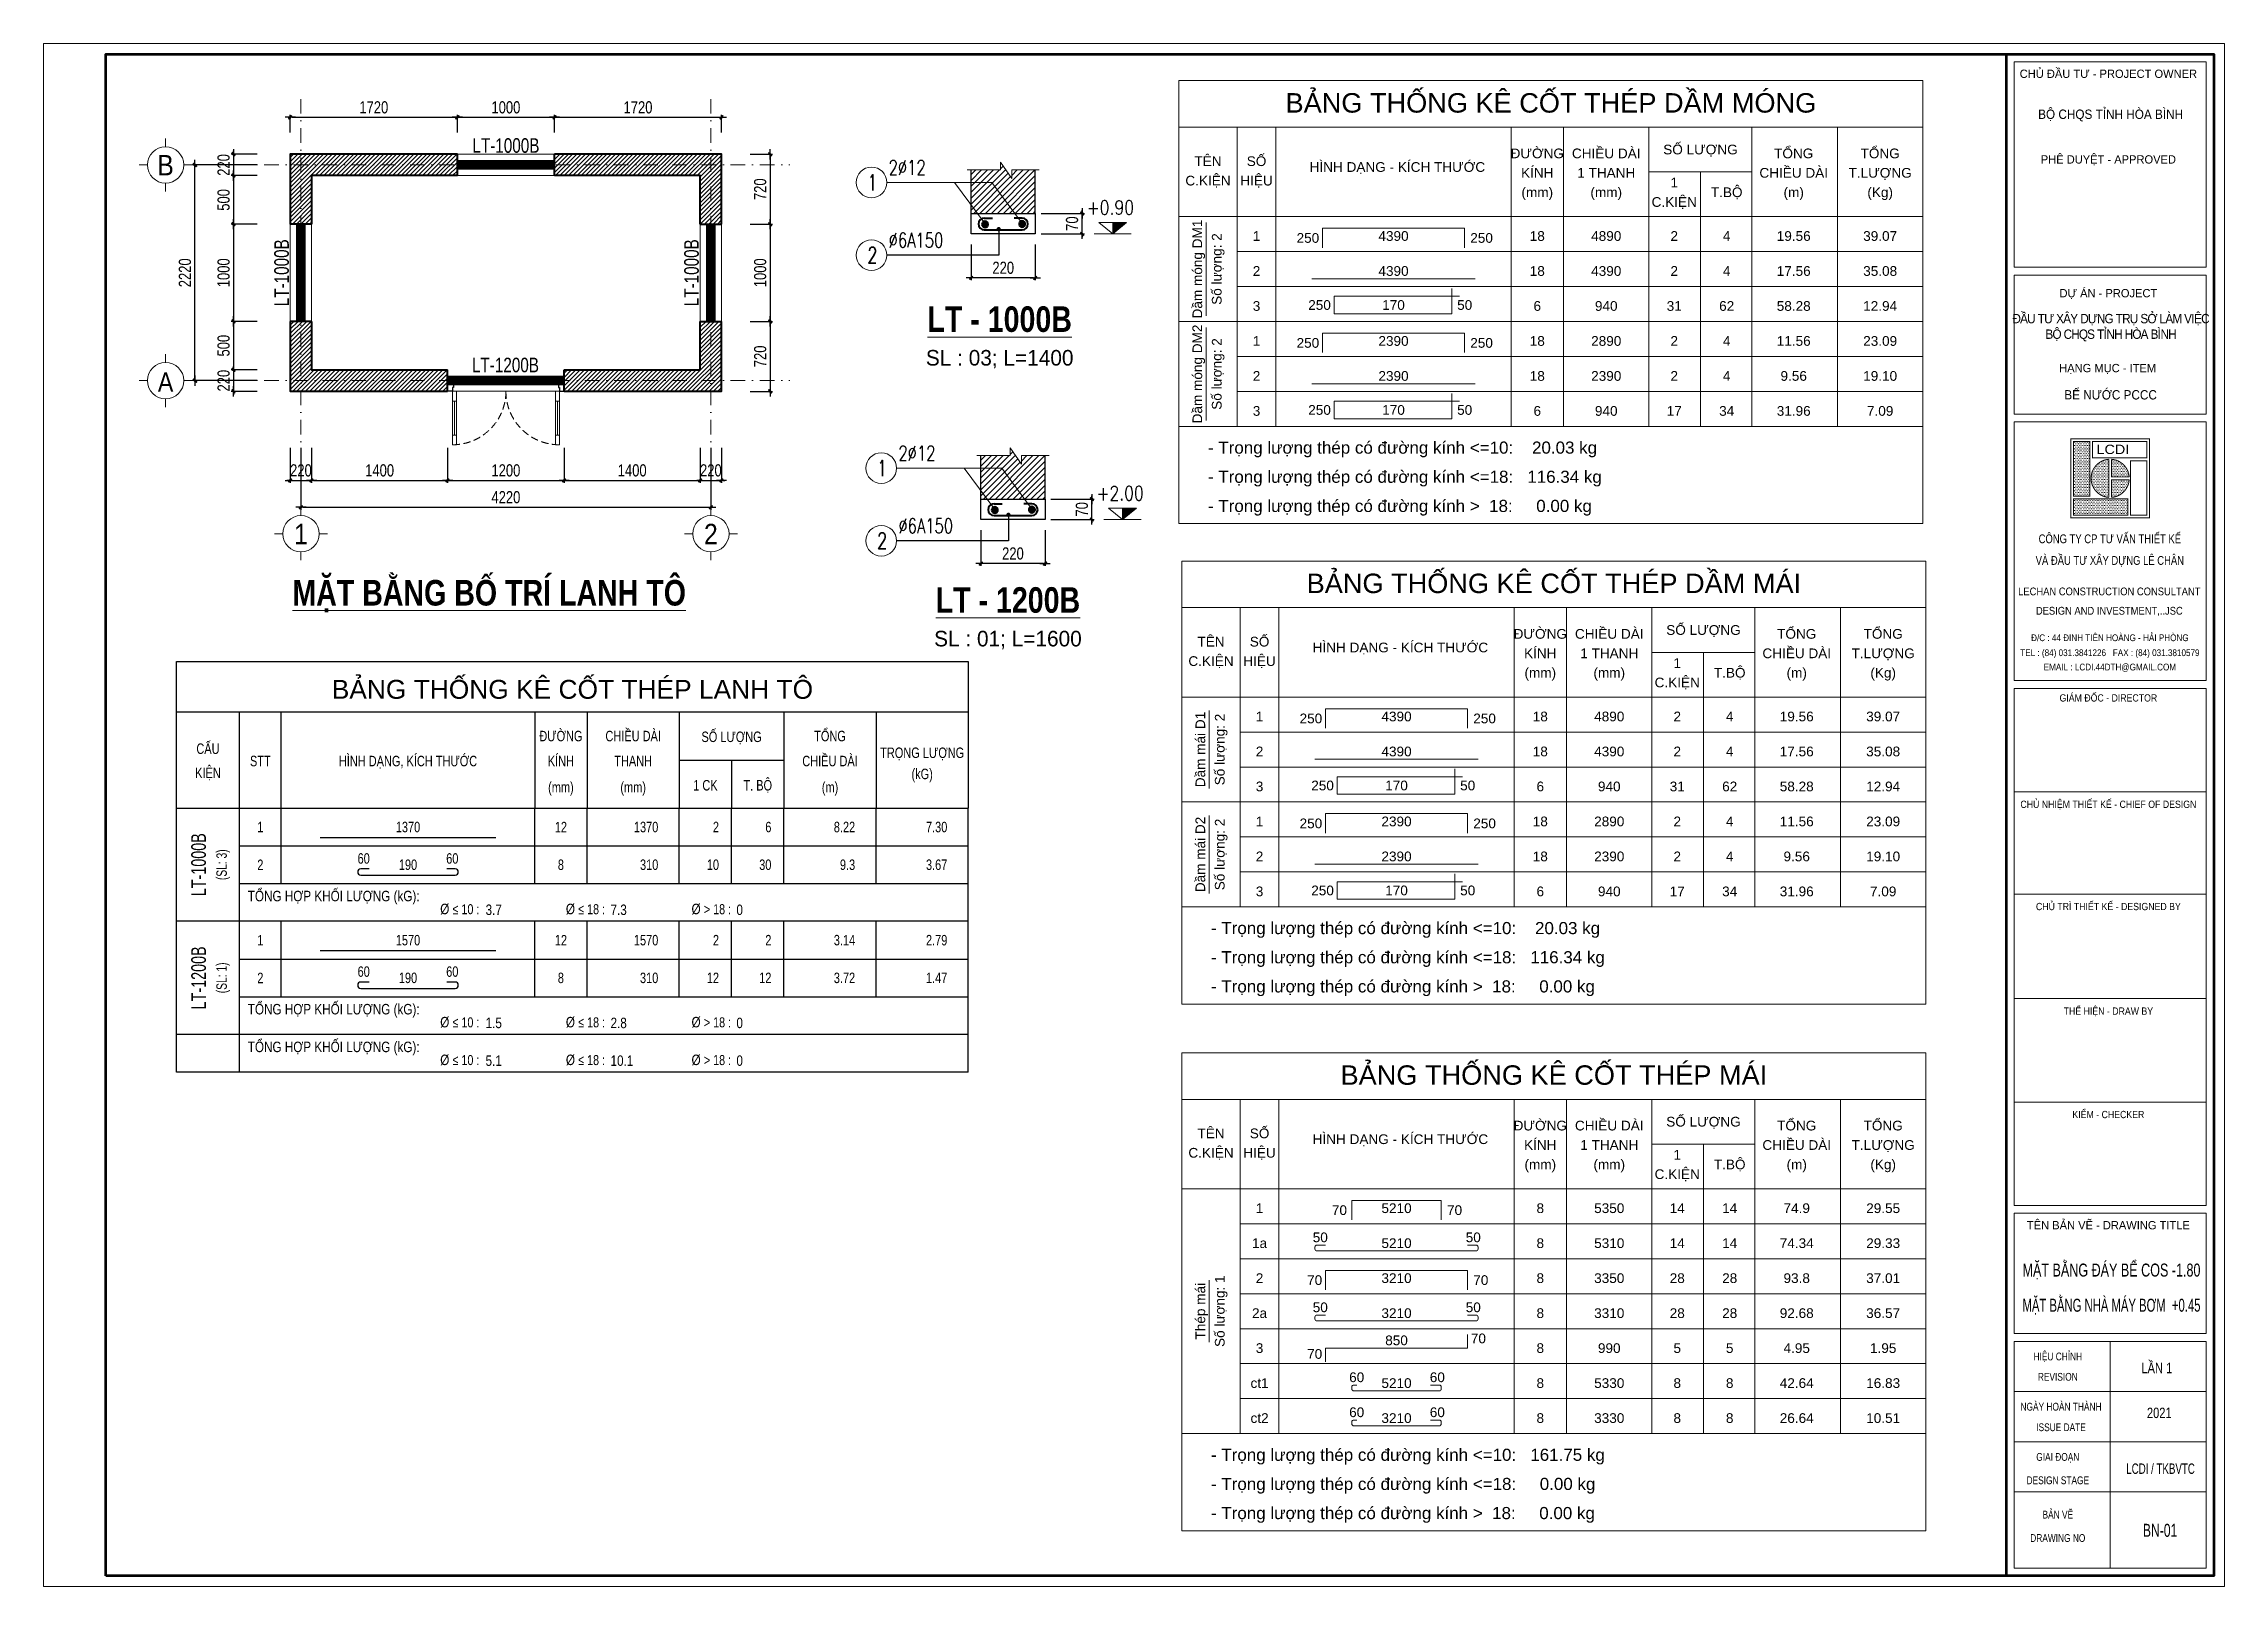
# Model space of a CAD drawing. Header units: millimetres. Extents: x 3320094 to 3411034, y 113561 to 144305.
# Drawn here: x 3341094 to 3363545, y 128411 to 144287 of the extents above; entities that cross this region are included whole.
import ezdxf
from ezdxf.enums import TextEntityAlignment as Align

# ---------------------------------------------------------------- set-up
doc = ezdxf.new("R2010")
doc.units = ezdxf.units.MM
doc.header["$LTSCALE"] = 600
doc.header["$MEASUREMENT"] = 0
doc.header["$PDMODE"] = 32
for name, pattern in [('DASHDOT', [1, 0.5, -0.25, 0, -0.25]), ('HIDDEN2', [0.1875, 0.125, -0.0625]), ('HIDDENX2', [0.75, 0.5, -0.25])]:
    doc.linetypes.add(name, pattern=pattern)
doc.layers.get('0').update_dxf_attribs({"lineweight": 0})
doc.layers.get('Defpoints').update_dxf_attribs({"lineweight": 0})
for name, color, linetype, lineweight in [('03', 252, 'Continuous', 30), ('Bao', 2, 'Continuous', 0), ('cat1', 30, 'Continuous', 40), ('hatch1 @ 1', 136, 'Continuous', 9), ('Khungten_LCDI', 7, 'Continuous', 5), ('LC Dim', 8, 'Continuous', 18), ('LC Hatch', 252, 'Continuous', 9), ('LC ISO', 153, 'Continuous', 13), ('LC Net dam2', 6, 'Continuous', 40), ('LC Net dam3', 1, 'Continuous', 60), ('LC Net manh', 239, 'Continuous', 5), ('LC Net thay', 7, 'Continuous', 25), ('LC Net truc', 79, 'DASHDOT', 13), ('LC Text1', 3, 'Continuous', 20), ('LC Text2', 7, 'Continuous', 18), ('NetMo', 9, 'HIDDENX2', 0), ('Steel', 4, 'Continuous', 0), ('Text', 7, 'Continuous', 20), ('TextThep', 7, 'Continuous', 0), ('thay1', 63, 'Continuous', 18)]:
    doc.layers.add(name, color=color, linetype=linetype, lineweight=lineweight)
for name, color, linetype in [('DIM', 1, 'Continuous'), ('KCS_BORDER', 3, 'Continuous'), ('KCS_LANH_TO', 3, 'Continuous'), ('KCS_STEEL', 4, 'Continuous'), ('KCS_TEXT', 2, 'Continuous'), ('KCS_TEXT_SLCK', 3, 'Continuous'), ('KCS_TEXT_TCK', 3, 'Continuous'), ('KCS_TEXT_TK', 2, 'Continuous'), ('KCS_THONGKE', 5, 'Continuous')]:
    doc.layers.add(name, color=color, linetype=linetype)
doc.styles.add('Hoa', font='micross.ttf')
doc.styles.add('HOATBIF', font='hoatbif.shx', dxfattribs={"width": 0.8})
doc.styles.add('KCS_BIGTEXT', font='arial.ttf', dxfattribs={"width": 0.75})
doc.styles.add('KCS_SMTEXT', font='arial.ttf', dxfattribs={"width": 0.7})
doc.styles.add('Khungten', font='VHAVAN.TTF', dxfattribs={"width": 0.9, "height": 5000})
doc.styles.add('LC 1', font='VHAVANB.TTF')
doc.styles.add('LC 3', font='vnsimli.shx', dxfattribs={"width": 0.75})
doc.styles.add('LC3', font='VHARIALB.TTF', dxfattribs={"width": 0.8})
doc.styles.add('T', font='swissek.ttf')
doc.styles.add('T1', font='Vnsimli.shx', dxfattribs={"width": 0.8})
doc.styles.add('Thuong', font='micross.ttf')
doc.styles.add('Title', font='VHBLACK.TTF', dxfattribs={"width": 0.8})
doc.dimstyles.new('1-100', dxfattribs={"dimscale": 106, "dimtxt": 2.5, "dimasz": 0.35, "dimexe": 0.5, "dimexo": 0, "dimgap": 0.8, "dimtad": 1, "dimdec": 0, "dimzin": 0, "dimdsep": 46, "dimtxsty": 'HOATBIF', "dimblk1": 'DOT', "dimblk2": 'DOT', "dimsah": 1, "dimcen": -1, "dimdle": 1, "dimclrd": 256, "dimclre": 256, "dimclrt": 4, "dimadec": 3, "dimazin": 2, "dimtfac": 0.333333, "dimtdec": 0, "dimtix": 1, "dimtmove": 2, "dimatfit": 3, "dimldrblk": 'DOT', "dimfxl": 1, "dimtvp": 0.833333, "dimtolj": 1, "dimtzin": 0, "dimarcsym": 0})
doc.dimstyles.new('1-100(1-50)', dxfattribs={"dimscale": 50, "dimtxt": 2.5, "dimasz": 0.35, "dimexe": 0.5, "dimexo": 0, "dimgap": 0.8, "dimtad": 1, "dimdec": 0, "dimzin": 0, "dimdsep": 46, "dimtxsty": 'HOATBIF', "dimblk1": 'DOT', "dimblk2": 'DOT', "dimsah": 1, "dimcen": -1, "dimdle": 1, "dimclrd": 256, "dimclre": 256, "dimclrt": 4, "dimadec": 3, "dimazin": 2, "dimtfac": 0.333333, "dimtdec": 0, "dimtix": 1, "dimtmove": 2, "dimatfit": 3, "dimldrblk": 'DOT', "dimfxl": 1, "dimtvp": 0.833333, "dimtolj": 1, "dimtzin": 0, "dimarcsym": 0})

msp = doc.modelspace()

# ---------------------------------------------------------------- texts
at = {"layer": 'Bao', "style": 'Hoa'}
for p in [(3356471, 141867.5), (3356471, 141147.5)]:
    msp.add_text('18', height=100, dxfattribs=at).set_placement(p, align=Align.BOTTOM_CENTER)
at = {"layer": 'KCS_TEXT', "style": 'KCS_SMTEXT', "width": 0.75}
for s, p in [('LT-1000B', (3345853.3, 143164.2)), ('LT-1200B', (3345848.5, 140905.2))]:
    msp.add_text(s, height=150, dxfattribs=at).set_placement(p, align=Align.CENTER)
for p in [(3343618.3, 141929.2), (3347838.3, 141929.2)]:
    msp.add_text('LT-1000B', height=150, rotation=90, dxfattribs=at).set_placement(p, align=Align.CENTER)
at = {"layer": 'KCS_TEXT_SLCK', "style": 'KCS_SMTEXT', "width": 0.7}
for s, p in [('(SL: 3)', (3342980, 135837.5)), ('(SL: 1)', (3342980, 134673.1))]:
    msp.add_text(s, height=107.81, rotation=90, dxfattribs=at).set_placement(p, align=Align.CENTER)
at = {"layer": 'KCS_TEXT_TCK', "style": 'KCS_SMTEXT', "width": 0.7}
for s, p in [('LT-1000B', (3342764.4, 135837.5)), ('LT-1200B', (3342764.4, 134673.1))]:
    msp.add_text(s, height=150.94, rotation=90, dxfattribs=at).set_placement(p, align=Align.CENTER)
at = {"layer": 'KCS_TEXT_TK', "color": 4, "style": 'KCS_BIGTEXT'}
msp.add_text('BẢNG THỐNG KÊ CỐT THÉP LANH TÔ', height=194.06, dxfattribs=at).set_placement((3346537.8, 137670.3), align=Align.MIDDLE)
at = {"layer": 'KCS_TEXT_TK', "style": 'KCS_SMTEXT', "width": 0.75}
for s, height, p in [('ĐƯỜNG', 107.81, (3346419.2, 137107.9)), ('CHIỀU DÀI', 107.81, (3347163.1, 137107.9)), ('SỐ LƯỢNG', 107.81, (3348176.5, 137100)), ('TỔNG', 107.81, (3349189.9, 137107.9)), ('CẤU', 107.81, (3342785.9, 136977.7)), ('STT', 107.81, (3343325, 136850.6)), ('HÌNH DẠNG, KÍCH THƯỚC', 107.811, (3344845.1, 136850.6)), ('KÍNH', 107.81, (3346419.2, 136850.6)), ('THANH', 107.81, (3347163.1, 136850.6)), ('CHIỀU DÀI', 107.81, (3349189.9, 136850.6)), ('TRỌNG LƯỢNG', 107.811, (3350138.6, 136935.8)), ('KIỆN', 107.81, (3342785.9, 136728.6)), ('T. BỘ', 107.81, (3348446, 136601.3)), ('(kG)', 107.81, (3350138.6, 136718.1)), ('(mm)', 107.81, (3346419.2, 136581.6)), ('(mm)', 107.81, (3347163.1, 136581.6)), ('1 CK', 107.81, (3347907, 136601.3)), ('(m)', 107.81, (3349189.9, 136581.6))]:
    msp.add_text(s, height=height, dxfattribs=at).set_placement(p, align=Align.CENTER)
at = {"layer": 'LC Text1', "ltscale": 0.2, "style": 'LC 1', "width": 0.9}
for s, height, p in [('b', 210.9, (3342349.4, 142867.6)), ('a', 197.3, (3342349.4, 140647.6)), ('1', 210.9, (3343743.3, 139071.7)), ('2', 210.9, (3347963.3, 139071.7))]:
    msp.add_text(s, height=height, dxfattribs=at).set_placement(p, align=Align.BOTTOM_CENTER)
at = {"layer": 'LC Text2', "linetype": 'ByBlock', "style": 'LC 3', "width": 0.75}
for s, height, p in [('2%%C12', 148.43, (3349793.5, 142938.5)), ('%%C6A150', 148.43, (3349793.5, 142190.4)), ('2%%C12', 148.48, (3349893.7, 139998.6)), ('%%C6A150', 148.48, (3349893.7, 139250.6))]:
    msp.add_text(s, height=height, dxfattribs=at).set_placement(p)
at = {"layer": 'LC Text2', "ltscale": 100, "style": 'LC 3', "width": 0.75}
for s, p in [('1', (3349626.1, 142858.7)), ('2', (3349626.1, 142110.7)), ('1', (3349726.3, 139918.8)), ('2', (3349726.3, 139170.8))]:
    msp.add_text(s, height=163.3, dxfattribs=at).set_placement(p, align=Align.MIDDLE_CENTER)
at = {"layer": 'Text', "color": 4, "style": 'Hoa'}
for s, p in [('BẢNG THỐNG KÊ CỐT THÉP DẦM MÓNG', (3356611, 143577.5)), ('BẢNG THỐNG KÊ CỐT THÉP DẦM MÁI', (3356642, 138633)), ('BẢNG THỐNG KÊ CỐT THÉP MÁI', (3356642, 133573))]:
    msp.add_text(s, height=200, dxfattribs=at).set_placement(p, align=Align.CENTER)
at = {"layer": 'Text'}
for s, style, p in [('CHIỀU DÀI', 'Hoa', (3357181, 143107.5)), ('SỐ LƯỢNG', 'Hoa', (3358151, 143147.5)), ('TỔNG', 'Hoa', (3359111, 143107.5)), ('TỔNG', 'Hoa', (3360001, 143107.5)), ('TÊN', 'Hoa', (3353081, 143027.5)), ('SỐ', 'Hoa', (3353581, 143027.5)), ('HÌNH DẠNG - KÍCH THƯỚC', 'Hoa', (3355031, 142967.5)), ('ĐƯỜNG', 'Hoa', (3356471, 143107.5)), ('KÍNH', 'Hoa', (3356471, 142907.5)), ('CHIỀU DÀI', 'Hoa', (3359111, 142907.5)), ('C.KIỆN', 'Hoa', (3353081, 142827.5)), ('HIỆU', 'Hoa', (3353581, 142827.5)), ('(mm)', 'Thuong', (3356471, 142707.5)), ('1 THANH', 'Hoa', (3357181, 142907.5)), ('(mm)', 'Thuong', (3357181, 142707.5)), ('1', 'Hoa', (3357881, 142807.5)), ('T.BỘ', 'Hoa', (3358421, 142707.5)), ('(m)', 'Thuong', (3359111, 142707.5)), ('T.LƯỢNG', 'Hoa', (3360001, 142907.5)), ('(Kg)', 'Thuong', (3360001, 142707.5)), ('C.KIỆN', 'Hoa', (3357881, 142607.5)), ('SỐ LƯỢNG', 'Hoa', (3358182, 138203)), ('TÊN', 'Hoa', (3353112, 138083)), ('SỐ', 'Hoa', (3353612, 138083)), ('HÌNH DẠNG - KÍCH THƯỚC', 'Hoa', (3355062, 138023)), ('ĐƯỜNG', 'Hoa', (3356502, 138163)), ('KÍNH', 'Hoa', (3356502, 137963)), ('CHIỀU DÀI', 'Hoa', (3357212, 138163)), ('CHIỀU DÀI', 'Hoa', (3359142, 137963)), ('TỔNG', 'Hoa', (3359142, 138163)), ('TỔNG', 'Hoa', (3360032, 138163)), ('C.KIỆN', 'Hoa', (3353112, 137883)), ('HIỆU', 'Hoa', (3353612, 137883)), ('(mm)', 'Thuong', (3356502, 137763)), ('1 THANH', 'Hoa', (3357212, 137963)), ('(mm)', 'Thuong', (3357212, 137763)), ('1', 'Hoa', (3357912, 137863)), ('T.BỘ', 'Hoa', (3358452, 137763)), ('(m)', 'Thuong', (3359142, 137763)), ('T.LƯỢNG', 'Hoa', (3360032, 137963)), ('(Kg)', 'Thuong', (3360032, 137763)), ('C.KIỆN', 'Hoa', (3357912, 137663)), ('TÊN', 'Hoa', (3353112, 133023)), ('SỐ', 'Hoa', (3353612, 133023)), ('ĐƯỜNG', 'Hoa', (3356502, 133103)), ('CHIỀU DÀI', 'Hoa', (3357212, 133103)), ('SỐ LƯỢNG', 'Hoa', (3358182, 133143)), ('TỔNG', 'Hoa', (3359142, 133103)), ('TỔNG', 'Hoa', (3360032, 133103)), ('C.KIỆN', 'Hoa', (3353112, 132823)), ('HIỆU', 'Hoa', (3353612, 132823)), ('HÌNH DẠNG - KÍCH THƯỚC', 'Hoa', (3355062, 132963)), ('KÍNH', 'Hoa', (3356502, 132903)), ('1 THANH', 'Hoa', (3357212, 132903)), ('CHIỀU DÀI', 'Hoa', (3359142, 132903)), ('T.LƯỢNG', 'Hoa', (3360032, 132903)), ('(mm)', 'Thuong', (3356502, 132703)), ('(mm)', 'Thuong', (3357212, 132703)), ('C.KIỆN', 'Hoa', (3357912, 132603)), ('1', 'Hoa', (3357912, 132803)), ('T.BỘ', 'Hoa', (3358452, 132703)), ('(m)', 'Thuong', (3359142, 132703)), ('(Kg)', 'Thuong', (3360032, 132703))]:
    msp.add_text(s, height=100, dxfattribs=dict(at, style=style)).set_placement(p, align=Align.CENTER)
at = {"layer": 'Text', "style": 'Hoa'}
for s, p in [('Dầm móng DM1', (3353021, 141967.5)), ('Số lượng: 2', (3353221, 141967.5)), ('Dầm móng DM2', (3353021, 140887.5)), ('Số lượng: 2', (3353221, 140887.5)), ('Dầm mái D1', (3353052, 137023)), ('Số lượng: 2', (3353252, 137023)), ('Dầm mái D2', (3353052, 135943)), ('Số lượng: 2', (3353252, 135943)), ('Số lượng: 1', (3353252, 131243)), ('Thép mái', (3353052, 131243))]:
    msp.add_text(s, height=100, rotation=90.00021, dxfattribs=at).set_placement(p, align=Align.CENTER)
for s, p in [('- Trọng lượng thép có đường kính <=10:    20.03 kg', (3353081, 140067.5)), ('- Trọng lượng thép có đường kính <=18:   116.34 kg', (3353081, 139767.5)), ('- Trọng lượng thép có đường kính >  18:     0.00 kg', (3353081, 139467.5)), ('- Trọng lượng thép có đường kính <=10:    20.03 kg', (3353112, 135123)), ('- Trọng lượng thép có đường kính <=18:   116.34 kg', (3353112, 134823)), ('- Trọng lượng thép có đường kính >  18:     0.00 kg', (3353112, 134523)), ('- Trọng lượng thép có đường kính <=10:   161.75 kg', (3353112, 129703)), ('- Trọng lượng thép có đường kính <=18:     0.00 kg', (3353112, 129403)), ('- Trọng lượng thép có đường kính >  18:     0.00 kg', (3353112, 129103))]:
    msp.add_text(s, height=125, dxfattribs=at).set_placement(p)
at = {"layer": 'TextThep', "style": 'Hoa'}
for s, p in [('1', (3353581, 142227.5)), ('4390', (3354991, 142227.5)), ('18', (3356471, 142227.5)), ('2', (3353581, 141867.5)), ('4390', (3354991, 141867.5)), ('4390', (3357181, 141867.5)), ('2', (3357881, 141867.5)), ('4', (3358421, 141867.5)), ('17.56', (3359111, 141867.5)), ('35.08', (3360001, 141867.5)), ('3', (3353581, 141507.5)), ('170', (3354991, 141517.5)), ('6', (3356471, 141507.5)), ('1', (3353581, 141147.5)), ('2390', (3354991, 141147.5)), ('2', (3353581, 140787.5)), ('2390', (3354991, 140787.5)), ('18', (3356471, 140787.5)), ('2390', (3357181, 140787.5)), ('2', (3357881, 140787.5)), ('4', (3358421, 140787.5)), ('9.56', (3359111, 140787.5)), ('19.10', (3360001, 140787.5)), ('3', (3353581, 140427.5)), ('170', (3354991, 140437.5)), ('6', (3356471, 140427.5)), ('1', (3353612, 137283)), ('4390', (3355022, 137283)), ('18', (3356502, 137283)), ('2', (3353612, 136923)), ('4390', (3355022, 136923)), ('18', (3356502, 136923)), ('4390', (3357212, 136923)), ('2', (3357912, 136923)), ('4', (3358452, 136923)), ('17.56', (3359142, 136923)), ('35.08', (3360032, 136923)), ('3', (3353612, 136563)), ('170', (3355022, 136573)), ('6', (3356502, 136563)), ('1', (3353612, 136203)), ('2390', (3355022, 136203)), ('18', (3356502, 136203)), ('2', (3353612, 135843)), ('2390', (3355022, 135843)), ('18', (3356502, 135843)), ('2390', (3357212, 135843)), ('2', (3357912, 135843)), ('4', (3358452, 135843)), ('9.56', (3359142, 135843)), ('19.10', (3360032, 135843)), ('3', (3353612, 135483)), ('170', (3355022, 135493)), ('6', (3356502, 135483)), ('1', (3353612, 132223)), ('5210', (3355022, 132223)), ('8', (3356502, 132223)), ('50', (3354237, 131923)), ('50', (3355812, 131923)), ('1a', (3353612, 131863)), ('5210', (3355022, 131863)), ('8', (3356502, 131863)), ('2', (3353612, 131503)), ('3210', (3355022, 131503)), ('8', (3356502, 131503)), ('2a', (3353612, 131143)), ('50', (3354237, 131203)), ('3210', (3355022, 131143)), ('50', (3355812, 131203)), ('8', (3356502, 131143)), ('3', (3353612, 130783)), ('850', (3355022, 130863)), ('8', (3356502, 130783)), ('ct1', (3353612, 130423)), ('60', (3354612, 130483)), ('5210', (3355022, 130423)), ('60', (3355442, 130483)), ('8', (3356502, 130423)), ('60', (3354612, 130123)), ('60', (3355442, 130123)), ('ct2', (3353612, 130063)), ('3210', (3355022, 130063)), ('8', (3356502, 130063))]:
    msp.add_text(s, height=100, dxfattribs=at).set_placement(p, align=Align.BOTTOM_CENTER)
for s, p in [('250', (3354226, 142207.5)), ('250', (3354346, 141517.5)), ('250', (3354226, 141127.5)), ('250', (3354346, 140437.5)), ('250', (3354257, 137263)), ('250', (3354377, 136573)), ('250', (3354257, 136183)), ('250', (3354377, 135493)), ('70', (3354512, 132203)), ('70', (3354257, 131483)), ('70', (3354257, 130723))]:
    msp.add_text(s, height=100, dxfattribs=at).set_placement(p, align=Align.BOTTOM_RIGHT)
for s, p in [('250', (3355781, 142207.5)), ('50', (3355646, 141517.5)), ('250', (3355781, 141127.5)), ('50', (3355646, 140437.5)), ('250', (3355812, 137263)), ('50', (3355677, 136573)), ('250', (3355812, 136183)), ('50', (3355677, 135493)), ('70', (3355542, 132203)), ('70', (3355812, 131483)), ('70', (3355787, 130883))]:
    msp.add_text(s, height=100, dxfattribs=at).set_placement(p, align=Align.BOTTOM_LEFT)
at = {"layer": 'TextThep', "color": 7, "style": 'Hoa'}
for s, p in [('4890', (3357181, 142227.5)), ('2', (3357881, 142227.5)), ('4', (3358421, 142227.5)), ('19.56', (3359111, 142227.5)), ('39.07', (3360001, 142227.5)), ('940', (3357181, 141507.5)), ('31', (3357881, 141507.5)), ('62', (3358421, 141507.5)), ('58.28', (3359111, 141507.5)), ('12.94', (3360001, 141507.5)), ('2890', (3357181, 141147.5)), ('2', (3357881, 141147.5)), ('4', (3358421, 141147.5)), ('11.56', (3359111, 141147.5)), ('23.09', (3360001, 141147.5)), ('940', (3357181, 140427.5)), ('17', (3357881, 140427.5)), ('34', (3358421, 140427.5)), ('31.96', (3359111, 140427.5)), ('7.09', (3360001, 140427.5)), ('4890', (3357212, 137283)), ('2', (3357912, 137283)), ('4', (3358452, 137283)), ('19.56', (3359142, 137283)), ('39.07', (3360032, 137283)), ('940', (3357212, 136563)), ('31', (3357912, 136563)), ('62', (3358452, 136563)), ('58.28', (3359142, 136563)), ('12.94', (3360032, 136563)), ('2890', (3357212, 136203)), ('2', (3357912, 136203)), ('4', (3358452, 136203)), ('11.56', (3359142, 136203)), ('23.09', (3360032, 136203)), ('940', (3357212, 135483)), ('17', (3357912, 135483)), ('34', (3358452, 135483)), ('31.96', (3359142, 135483)), ('7.09', (3360032, 135483)), ('5350', (3357212, 132223)), ('14', (3357912, 132223)), ('14', (3358452, 132223)), ('74.9', (3359142, 132223)), ('29.55', (3360032, 132223)), ('5310', (3357212, 131863)), ('14', (3357912, 131863)), ('14', (3358452, 131863)), ('74.34', (3359142, 131863)), ('29.33', (3360032, 131863)), ('3350', (3357212, 131503)), ('28', (3357912, 131503)), ('28', (3358452, 131503)), ('93.8', (3359142, 131503)), ('37.01', (3360032, 131503)), ('3310', (3357212, 131143)), ('28', (3357912, 131143)), ('28', (3358452, 131143)), ('92.68', (3359142, 131143)), ('36.57', (3360032, 131143)), ('990', (3357212, 130783)), ('5', (3357912, 130783)), ('5', (3358452, 130783)), ('4.95', (3359142, 130783)), ('1.95', (3360032, 130783)), ('5330', (3357212, 130423)), ('8', (3357912, 130423)), ('8', (3358452, 130423)), ('42.64', (3359142, 130423)), ('16.83', (3360032, 130423)), ('3330', (3357212, 130063)), ('8', (3357912, 130063)), ('8', (3358452, 130063)), ('26.64', (3359142, 130063)), ('10.51', (3360032, 130063))]:
    msp.add_text(s, height=100, dxfattribs=at).set_placement(p, align=Align.BOTTOM_CENTER)

# ---------------------------------------------------------------- blocks, each defined once
blk = doc.blocks.new('DOT')
at = {"layer": 'DIM'}
for p, q in [((-3, 0), (3, 0)), ((-1, -1), (1, 1))]:
    blk.add_line(p, q, dxfattribs=at)
blk.add_lwpolyline([(0.5, 1), (-1, -0.5), (-0.5, -1), (1, 0.5)], close=True, dxfattribs=at)
blk = doc.blocks.new('*D361')
at = {"layer": 'Defpoints', "color": 0, "ltscale": 2, "transparency": 16777216}
for p in [(3350743, 139279), (3351403, 139279), (3350743, 138937)]:
    blk.add_point(p, dxfattribs=at)
at = {"layer": 'LC Dim', "lineweight": -2, "ltscale": 2, "transparency": 16777216}
for p, q in [((3350743, 139279), (3350743, 138912)), ((3351403, 139279), (3351403, 138912)), ((3351386, 138937), (3350761, 138937))]:
    blk.add_line(p, q, dxfattribs=at)
at = {"layer": 'LC Dim', "lineweight": -2, "ltscale": 2, "transparency": 16777216, "xscale": 17.5, "yscale": 17.5, "zscale": 17.5, "rotation": 180}
blk.add_blockref('DOT', (3350743, 138937), dxfattribs=at)
at = {"layer": 'LC Dim', "lineweight": -2, "ltscale": 2, "transparency": 16777216, "xscale": 17.5, "yscale": 17.5, "zscale": 17.5}
blk.add_blockref('DOT', (3351403, 138937), dxfattribs=at)
at = {"layer": 'LC Dim', "color": 4, "ltscale": 2, "transparency": 16777216, "insert": (3351073, 139040), "char_height": 125, "attachment_point": 5, "style": 'HOATBIF'}
blk.add_mtext('\\A1;220', dxfattribs=at)
blk = doc.blocks.new('_Dot')
at = {"color": 0, "linetype": 'ByBlock', "lineweight": -2}
blk.add_line((-0.5, 0), (-1, 0), dxfattribs=at)
at = {"color": 0, "linetype": 'ByBlock', "const_width": 0.5}
blk.add_lwpolyline([(-0.25, 0, 1), (0.25, 0, 1)], format="xyb", close=True, dxfattribs=at)
blk = doc.blocks.new('*D362')
at = {"layer": 'Defpoints', "color": 0, "ltscale": 2, "transparency": 16777216}
for p in [(3351462, 139600), (3351885, 139600), (3351462, 139390)]:
    blk.add_point(p, dxfattribs=at)
at = {"layer": 'LC Dim', "lineweight": -2, "ltscale": 2, "transparency": 16777216}
for p, q in [((3351462, 139600), (3351910, 139600)), ((3351885, 139617), (3351885, 139635)), ((3351885, 139390), (3351885, 139600)), ((3351462, 139390), (3351910, 139390)), ((3351885, 139373), (3351885, 139355))]:
    blk.add_line(p, q, dxfattribs=at)
at = {"layer": 'LC Dim', "lineweight": -2, "ltscale": 2, "transparency": 16777216, "xscale": 17.5, "yscale": 17.5, "zscale": 17.5}
for p, rotation in [((3351885, 139600), 270), ((3351885, 139390), 90)]:
    blk.add_blockref('DOT', p, dxfattribs=dict(at, rotation=rotation))
at = {"layer": 'LC Dim', "color": 4, "ltscale": 2, "transparency": 16777216, "insert": (3351783, 139495), "char_height": 125, "attachment_point": 5, "rotation": 90, "style": 'HOATBIF'}
blk.add_mtext('\\A1;70', dxfattribs=at)
blk = doc.blocks.new('theptron1')
at = {"layer": 'LC Net dam3'}
for p, q in [((-0.5, 0), (0.5, 0)), ((-0.35, 0.35), (0.35, -0.35)), ((0.35, 0.35), (-0.35, -0.35)), ((0, 0.5), (0, -0.5))]:
    blk.add_line(p, q, dxfattribs=at)
blk.add_circle((0, 0), 0.5, dxfattribs=at)
blk = doc.blocks.new('Caodo1')
at = {"layer": 'LC Text1'}
blk.add_hatch(color=4, dxfattribs=at).paths.add_polyline_path([(0, 200), (0, 0), (243, 200)])
at = {"layer": 'LC Text1', "color": 4}
for p, q in [((324, 0), (-324, 0)), ((0, 0), (0, 200))]:
    blk.add_line(p, q, dxfattribs=at)
blk.add_lwpolyline([(-243, 200), (243, 200), (0, 0), (0, 0)], close=True, dxfattribs=at)
at = {"layer": 'LC Text1', "color": 4, "style": 'T1', "width": 0.8}
blk.add_attdef('%%P0,00', text='', height=250, dxfattribs=at).set_placement((-39, 460), align=Align.MIDDLE_CENTER)
blk = doc.blocks.new('*D363')
at = {"layer": 'Defpoints', "color": 0, "ltscale": 2, "transparency": 16777216}
for p in [(3350643, 142219), (3351303, 142219), (3350643, 141877)]:
    blk.add_point(p, dxfattribs=at)
at = {"layer": 'LC Dim', "lineweight": -2, "ltscale": 2, "transparency": 16777216}
for p, q in [((3350643, 142219), (3350643, 141852)), ((3351303, 142219), (3351303, 141852)), ((3351285, 141877), (3350661, 141877))]:
    blk.add_line(p, q, dxfattribs=at)
at = {"layer": 'LC Dim', "lineweight": -2, "ltscale": 2, "transparency": 16777216, "xscale": 17.5, "yscale": 17.5, "zscale": 17.5, "rotation": 180}
blk.add_blockref('DOT', (3350643, 141877), dxfattribs=at)
at = {"layer": 'LC Dim', "lineweight": -2, "ltscale": 2, "transparency": 16777216, "xscale": 17.5, "yscale": 17.5, "zscale": 17.5}
blk.add_blockref('DOT', (3351303, 141877), dxfattribs=at)
at = {"layer": 'LC Dim', "color": 4, "ltscale": 2, "transparency": 16777216, "insert": (3350973, 141980), "char_height": 125, "attachment_point": 5, "style": 'HOATBIF'}
blk.add_mtext('\\A1;220', dxfattribs=at)
blk = doc.blocks.new('*D364')
at = {"layer": 'Defpoints', "color": 0, "ltscale": 2, "transparency": 16777216}
for p in [(3351362, 142540), (3351785, 142540), (3351362, 142330)]:
    blk.add_point(p, dxfattribs=at)
at = {"layer": 'LC Dim', "lineweight": -2, "ltscale": 2, "transparency": 16777216}
for p, q in [((3351785, 142557), (3351785, 142575)), ((3351362, 142540), (3351810, 142540)), ((3351785, 142330), (3351785, 142540)), ((3351362, 142330), (3351810, 142330)), ((3351785, 142312), (3351785, 142295))]:
    blk.add_line(p, q, dxfattribs=at)
at = {"layer": 'LC Dim', "lineweight": -2, "ltscale": 2, "transparency": 16777216, "xscale": 17.5, "yscale": 17.5, "zscale": 17.5}
for p, rotation in [((3351785, 142540), 270), ((3351785, 142330), 90)]:
    blk.add_blockref('DOT', p, dxfattribs=dict(at, rotation=rotation))
at = {"layer": 'LC Dim', "color": 4, "ltscale": 2, "transparency": 16777216, "insert": (3351682, 142435), "char_height": 125, "attachment_point": 5, "rotation": 90, "style": 'HOATBIF'}
blk.add_mtext('\\A1;70', dxfattribs=at)
blk = doc.blocks.new('*U80')
for p, q in [((-450, 1110), (-450, 1150)), ((-100, 1130), (-450, 1130)), ((-100, 1110), (-100, 1150)), ((-450, 90), (-450, 50)), ((-100, 70), (-450, 70)), ((-100, 90), (-100, 50))]:
    blk.add_line(p, q)
for points in [[(0, 1150), (0, 1110), (-550, 1110), (-550, 1150)], [(0, 50), (0, 90), (-550, 90), (-550, 50)]]:
    blk.add_lwpolyline(points, close=True)
at = {"linetype": 'HIDDEN2'}
for centre, start, end in [((0, 1150), 180, 270), ((0, 50), 90, 180)]:
    blk.add_arc(centre, 550, start, end, dxfattribs=at)
at = {"layer": '03'}
for points in [[(110, 1200), (110, 1140), (40, 1140), (40, 1150), (0, 1150), (0, 1200)], [(110, 0), (110, 60), (40, 60), (40, 50), (0, 50), (0, 0)]]:
    blk.add_lwpolyline(points, close=True, dxfattribs=at)
blk = doc.blocks.new('ha tang Nui Beo')
at = {"layer": 'Khungten_LCDI', "lineweight": 9}
h = blk.add_hatch(dxfattribs=at)
h.set_pattern_fill('DOTS', color=9, scale=499.999987, style=0)
h.set_pattern_definition([(0, (162603266.783, -48826371.98), (15.624999595, 31.2499991895), [0, -31.2499991895])])
h.paths.add_polyline_path([(38574, 6848, 0.931119), (38574, 6114)])
h.paths.add_polyline_path([(38207, 7188), (37892, 7188), (37892, 6140), (38207, 6140)])
h.paths.add_polyline_path([(38941, 5773), (38941, 6087), (37892, 6087), (37892, 5773)])
h.paths.add_polyline_path([(38967, 6454), (38626, 6454), (38626, 6114, 0.373033)])
h.paths.add_polyline_path([(38626, 6848), (38626, 6507), (38967, 6507, 0.373033)])
at = {"color": 9, "const_width": 19}
for points in [[(37840, 5720), (39360, 5720), (39360, 7241), (37840, 7241)], [(37892, 6140), (38207, 6140), (38207, 7188), (37892, 7188)], [(38259, 7188), (38259, 6874), (39308, 6874), (39308, 7188)], [(38993, 5773), (39308, 5773), (39308, 6821), (38993, 6821)], [(37892, 6087), (37892, 5773), (38941, 5773), (38941, 6087)]]:
    blk.add_lwpolyline(points, close=True, dxfattribs=at)
for points in [[(38574, 6848, 0.931119), (38574, 6114)], [(38626, 6848), (38626, 6507), (38967, 6507, 0.373033)], [(38967, 6454), (38626, 6454), (38626, 6114, 0.373033)]]:
    blk.add_lwpolyline(points, format="xyb", close=True, dxfattribs=at)
at = {"layer": 'Defpoints', "lineweight": 0}
blk.add_lwpolyline([(-1200, -14850), (-1200, 14850), (40800, 14850), (40800, -14850)], close=True, dxfattribs=at)
at = {"layer": 'Khungten_LCDI', "color": 5, "lineweight": 60}
blk.add_line((36600, 14650), (36600, -14650), dxfattribs=at)
at = {"layer": 'Khungten_LCDI', "color": 5, "lineweight": 25}
blk.add_line((40600, -14650), (40600, 14650), dxfattribs=at)
at = {"layer": 'Khungten_LCDI', "color": 9, "lineweight": 15}
for p, q in [((38600, -10133), (38600, -14500)), ((40450, -11100), (36750, -11100)), ((40450, -12067), (36750, -12067)), ((40450, -13033), (36750, -13033))]:
    blk.add_line(p, q, dxfattribs=at)
at = {"layer": 'Khungten_LCDI', "color": 5, "lineweight": 60}
blk.add_lwpolyline([(0, -14650), (0, 14650), (40600, 14650), (40600, -14650)], close=True, dxfattribs=at)
at = {"layer": 'Khungten_LCDI', "color": 9, "lineweight": 15}
for points in [[(36750, 10545), (40450, 10545), (40450, 14500), (36750, 14500)], [(36750, 7716), (40450, 7716), (40450, 10395), (36750, 10395)], [(36750, 2587), (40450, 2587), (40450, 7566), (36750, 7566)], [(36750, 446), (40450, 446), (40450, 2437), (36750, 2437)], [(36750, -1522), (40450, -1522), (40450, 446), (36750, 446)], [(36750, -1522), (40450, -1522), (40450, -3535), (36750, -3535)], [(36750, -5526), (40450, -5526), (40450, -3535), (36750, -3535)], [(36750, -7517), (40450, -7517), (40450, -5526), (36750, -5526)], [(36750, -9983), (40450, -9983), (40450, -7667), (36750, -7667)], [(36750, -14500), (40450, -14500), (40450, -10133), (36750, -10133)]]:
    blk.add_lwpolyline(points, close=True, dxfattribs=at)
at = {"color": 7, "style": 'Khungten'}
for s, p in [('chñ ®Çu t\xad - project owner', (38566, 14190)), ('phª duyÖt - approved', (38566, 12541)), ('dù ¸n - project', (38566, 9966)), ('h¹ng môc - item', (38552, 8524)), ('tªn b¶n vÏ - drawing title', (38566, -7977))]:
    blk.add_text(s, height=160, dxfattribs=at).set_placement(p, align=Align.CENTER)
at = {"color": 9, "lineweight": 18, "style": 'T', "width": 1.1}
blk.add_text('LCDI', height=180, dxfattribs=at).set_placement((38338, 6949))
at = {"color": 7}
for s, height, style, width, p in [('c«ng ty cp t\xad vÊn thiÕt kÕ', 170, 'Title', 0.8, (38594, 5232)), ('vµ ®Çu t\xad x©y dùng lª ch©n', 170, 'Title', 0.8, (38594, 4816)), ('lechan construction consultant', 150, 'Khungten', 0.9, (38584, 4229)), ('design and investment,..jsc', 150, 'Khungten', 0.9, (38584, 3857)), ('§/c : 44 ®INH TIªN Hoµng - h¶i phßng', 130, 'Khungten', 0.9, (38595, 3347)), ('tel : (84) 031.3841226   fax : (84) 031.3810579', 130, 'Khungten', 0.9, (38595, 3059)), ('Email : lcdi.44dth@gmail.com', 130, 'Khungten', 0.9, (38595, 2783)), ('gi¸m ®èc - director', 140, 'Khungten', 0.9, (38566, 2184)), ('chñ nhiÖm thiÕt kÕ - chief of design', 140, 'Khungten', 0.9, (38566, 136)), ('chñ tr× thiÕt kÕ - designed by', 140, 'Khungten', 0.9, (38566, -1832)), ('thÓ hiÖn - draw by', 140, 'Khungten', 0.9, (38566, -3845)), ('kiÓm - checker', 140, 'Khungten', 0.9, (38566, -5836)), ('hiÖu chØnh', 150, 'Khungten', 0.8, (37592, -10499)), ('revision', 150, 'Khungten', 0.8, (37592, -10891)), ('ngµy hoµn thµnh', 150, 'Khungten', 0.8, (37654, -11466)), ('issue date', 150, 'Khungten', 0.8, (37654, -11862)), ('giai ®o¹n', 150, 'Khungten', 0.8, (37592, -12433)), ('lcdi / tkBVTC', 200, 'Title', 0.7, (39571, -12684)), ('design stage', 150, 'Khungten', 0.8, (37592, -12883)), ('b¶n vÏ', 150, 'Khungten', 0.8, (37592, -13544)), ('drawing nO', 150, 'Khungten', 0.8, (37592, -13994))]:
    blk.add_text(s, height=height, dxfattribs=dict(at, style=style, width=width)).set_placement(p, align=Align.CENTER)
at = {"color": 4, "char_height": 180, "attachment_point": 5, "style": 'Khungten'}
for s, insert, width in [('{\\f.VnArialH|b0|i0|c0|p34;Bé CHQS TØNH HßA B×NH}', (38609, 13466), 3619.87), ('{\\f.VnArialH|b0|i0|c0|p34;\\T0.9;§ÇU T¦ X¢Y DùNG TRô Së LµM VIÖC\\PBé CHQS TØNH HßA B×NH}', (38609, 9382), 3712.56), ('{\\f.VnArialH|b0|i0|c0|p34;bÓ n\xadíc PCCC}', (38609, 8088), 3712.56)]:
    blk.add_mtext(s, dxfattribs=dict(at, insert=insert, width=width))
at = {"color": 7, "style": 'Khungten', "width": 0.8}
for tag, p in [('REVISION', (39499, -10746)), ('NGAYHT', (39546, -11609))]:
    blk.add_attdef(tag, text='', height=200, dxfattribs=at).set_placement(p, align=Align.CENTER)
at = {"layer": 'LC Text1', "style": 'Title', "width": 3.882085}
for tag, p, p2 in [('TENBANVE1', (36913, -8886), (40339, -8886)), ('TENBANVE2', (36913, -9562), (40339, -9562))]:
    blk.add_attdef(tag, text='', height=250, dxfattribs=at).set_placement(p, p2, align=Align.FIT)
at = {"layer": 'LC Text1', "style": 'Title', "width": 0.7}
blk.add_attdef('SOBANVE', text='', height=250, dxfattribs=at).set_placement((39562, -13896), align=Align.CENTER)
blk = doc.blocks.new('*D365')
at = {"layer": 'Defpoints', "color": 0, "transparency": 16777216}
for p in [(3343633, 140128), (3343853, 140128), (3343853, 139792)]:
    blk.add_point(p, dxfattribs=at)
at = {"layer": 'LC Dim', "lineweight": -2, "transparency": 16777216}
for p, q in [((3343633, 140128), (3343633, 139767)), ((3343853, 140128), (3343853, 139767)), ((3343616, 139792), (3343598, 139792)), ((3343633, 139792), (3343853, 139792)), ((3343871, 139792), (3343888, 139792))]:
    blk.add_line(p, q, dxfattribs=at)
at = {"layer": 'LC Dim', "lineweight": -2, "transparency": 16777216, "xscale": 17.5, "yscale": 17.5, "zscale": 17.5}
blk.add_blockref('DOT', (3343633, 139792), dxfattribs=at)
at = {"layer": 'LC Dim', "lineweight": -2, "transparency": 16777216, "xscale": 17.5, "yscale": 17.5, "zscale": 17.5, "rotation": 180}
blk.add_blockref('DOT', (3343853, 139792), dxfattribs=at)
at = {"layer": 'LC Dim', "color": 4, "transparency": 16777216, "insert": (3343743, 139895), "char_height": 125, "attachment_point": 5, "style": 'HOATBIF'}
blk.add_mtext('\\A1;220', dxfattribs=at)
blk = doc.blocks.new('*D366')
at = {"layer": 'Defpoints', "color": 0, "transparency": 16777216}
for p in [(3343853, 140128), (3345253, 140128), (3345253, 139792)]:
    blk.add_point(p, dxfattribs=at)
at = {"layer": 'LC Dim', "lineweight": -2, "transparency": 16777216}
for p, q in [((3343853, 140128), (3343853, 139767)), ((3345253, 140128), (3345253, 139767)), ((3343871, 139792), (3345236, 139792))]:
    blk.add_line(p, q, dxfattribs=at)
at = {"layer": 'LC Dim', "lineweight": -2, "transparency": 16777216, "xscale": 17.5, "yscale": 17.5, "zscale": 17.5, "rotation": 180}
blk.add_blockref('DOT', (3343853, 139792), dxfattribs=at)
at = {"layer": 'LC Dim', "lineweight": -2, "transparency": 16777216, "xscale": 17.5, "yscale": 17.5, "zscale": 17.5}
blk.add_blockref('DOT', (3345253, 139792), dxfattribs=at)
at = {"layer": 'LC Dim', "color": 4, "transparency": 16777216, "insert": (3344553, 139895), "char_height": 125, "attachment_point": 5, "style": 'HOATBIF'}
blk.add_mtext('\\A1;1400', dxfattribs=at)
blk = doc.blocks.new('*D367')
at = {"layer": 'Defpoints', "color": 0, "transparency": 16777216}
for p in [(3345253, 140128), (3346453, 140128), (3346453, 139792)]:
    blk.add_point(p, dxfattribs=at)
at = {"layer": 'LC Dim', "lineweight": -2, "transparency": 16777216}
for p, q in [((3345253, 140128), (3345253, 139767)), ((3346453, 140128), (3346453, 139767)), ((3345271, 139792), (3346436, 139792))]:
    blk.add_line(p, q, dxfattribs=at)
at = {"layer": 'LC Dim', "lineweight": -2, "transparency": 16777216, "xscale": 17.5, "yscale": 17.5, "zscale": 17.5, "rotation": 180}
blk.add_blockref('DOT', (3345253, 139792), dxfattribs=at)
at = {"layer": 'LC Dim', "lineweight": -2, "transparency": 16777216, "xscale": 17.5, "yscale": 17.5, "zscale": 17.5}
blk.add_blockref('DOT', (3346453, 139792), dxfattribs=at)
at = {"layer": 'LC Dim', "color": 4, "transparency": 16777216, "insert": (3345853, 139895), "char_height": 125, "attachment_point": 5, "style": 'HOATBIF'}
blk.add_mtext('\\A1;1200', dxfattribs=at)
blk = doc.blocks.new('*D368')
at = {"layer": 'Defpoints', "color": 0, "transparency": 16777216}
for p in [(3346453, 140128), (3347853, 140128), (3347853, 139792)]:
    blk.add_point(p, dxfattribs=at)
at = {"layer": 'LC Dim', "lineweight": -2, "transparency": 16777216}
for p, q in [((3346453, 140128), (3346453, 139767)), ((3347853, 140128), (3347853, 139767)), ((3346471, 139792), (3347836, 139792))]:
    blk.add_line(p, q, dxfattribs=at)
at = {"layer": 'LC Dim', "lineweight": -2, "transparency": 16777216, "xscale": 17.5, "yscale": 17.5, "zscale": 17.5, "rotation": 180}
blk.add_blockref('DOT', (3346453, 139792), dxfattribs=at)
at = {"layer": 'LC Dim', "lineweight": -2, "transparency": 16777216, "xscale": 17.5, "yscale": 17.5, "zscale": 17.5}
blk.add_blockref('DOT', (3347853, 139792), dxfattribs=at)
at = {"layer": 'LC Dim', "color": 4, "transparency": 16777216, "insert": (3347153, 139895), "char_height": 125, "attachment_point": 5, "style": 'HOATBIF'}
blk.add_mtext('\\A1;1400', dxfattribs=at)
blk = doc.blocks.new('*D369')
at = {"layer": 'Defpoints', "color": 0, "transparency": 16777216}
for p in [(3347853, 140128), (3348073, 140128), (3348073, 139792)]:
    blk.add_point(p, dxfattribs=at)
at = {"layer": 'LC Dim', "lineweight": -2, "transparency": 16777216}
for p, q in [((3347853, 140128), (3347853, 139767)), ((3348073, 140128), (3348073, 139767)), ((3347836, 139792), (3347818, 139792)), ((3347853, 139792), (3348073, 139792)), ((3348091, 139792), (3348108, 139792))]:
    blk.add_line(p, q, dxfattribs=at)
at = {"layer": 'LC Dim', "lineweight": -2, "transparency": 16777216, "xscale": 17.5, "yscale": 17.5, "zscale": 17.5}
blk.add_blockref('DOT', (3347853, 139792), dxfattribs=at)
at = {"layer": 'LC Dim', "lineweight": -2, "transparency": 16777216, "xscale": 17.5, "yscale": 17.5, "zscale": 17.5, "rotation": 180}
blk.add_blockref('DOT', (3348073, 139792), dxfattribs=at)
at = {"layer": 'LC Dim', "color": 4, "transparency": 16777216, "insert": (3347963, 139895), "char_height": 125, "attachment_point": 5, "style": 'HOATBIF'}
blk.add_mtext('\\A1;220', dxfattribs=at)
blk = doc.blocks.new('*D370')
at = {"layer": 'Defpoints', "color": 0, "transparency": 16777216}
for p in [(3343743, 140128), (3347963, 140128), (3347963, 139516)]:
    blk.add_point(p, dxfattribs=at)
at = {"layer": 'LC Dim', "lineweight": -2, "transparency": 16777216}
for p, q in [((3343743, 140128), (3343743, 139491)), ((3347963, 140128), (3347963, 139491)), ((3343761, 139516), (3347946, 139516))]:
    blk.add_line(p, q, dxfattribs=at)
at = {"layer": 'LC Dim', "lineweight": -2, "transparency": 16777216, "xscale": 17.5, "yscale": 17.5, "zscale": 17.5, "rotation": 180}
blk.add_blockref('DOT', (3343743, 139516), dxfattribs=at)
at = {"layer": 'LC Dim', "lineweight": -2, "transparency": 16777216, "xscale": 17.5, "yscale": 17.5, "zscale": 17.5}
blk.add_blockref('DOT', (3347963, 139516), dxfattribs=at)
at = {"layer": 'LC Dim', "color": 4, "transparency": 16777216, "insert": (3345853, 139619), "char_height": 125, "attachment_point": 5, "style": 'HOATBIF'}
blk.add_mtext('\\A1;4220', dxfattribs=at)
blk = doc.blocks.new('*D371')
at = {"layer": 'Defpoints', "color": 0, "transparency": 16777216}
for p in [(3345353, 143529), (3343633, 143372), (3345353, 143372)]:
    blk.add_point(p, dxfattribs=at)
at = {"layer": 'LC Dim', "lineweight": -2, "transparency": 16777216}
for p, q in [((3343633, 143372), (3343633, 143554)), ((3343651, 143529), (3345336, 143529)), ((3345353, 143372), (3345353, 143554))]:
    blk.add_line(p, q, dxfattribs=at)
at = {"layer": 'LC Dim', "lineweight": -2, "transparency": 16777216, "xscale": 17.5, "yscale": 17.5, "zscale": 17.5, "rotation": 180}
blk.add_blockref('DOT', (3343633, 143529), dxfattribs=at)
at = {"layer": 'LC Dim', "lineweight": -2, "transparency": 16777216, "xscale": 17.5, "yscale": 17.5, "zscale": 17.5}
blk.add_blockref('DOT', (3345353, 143529), dxfattribs=at)
at = {"layer": 'LC Dim', "color": 4, "transparency": 16777216, "insert": (3344493, 143631), "char_height": 125, "attachment_point": 5, "style": 'HOATBIF'}
blk.add_mtext('\\A1;1720', dxfattribs=at)
blk = doc.blocks.new('*D372')
at = {"layer": 'Defpoints', "color": 0, "transparency": 16777216}
for p in [(3346353, 143529), (3345353, 143372), (3346353, 143372)]:
    blk.add_point(p, dxfattribs=at)
at = {"layer": 'LC Dim', "lineweight": -2, "transparency": 16777216}
for p, q in [((3345353, 143372), (3345353, 143554)), ((3345371, 143529), (3346336, 143529)), ((3346353, 143372), (3346353, 143554))]:
    blk.add_line(p, q, dxfattribs=at)
at = {"layer": 'LC Dim', "lineweight": -2, "transparency": 16777216, "xscale": 17.5, "yscale": 17.5, "zscale": 17.5, "rotation": 180}
blk.add_blockref('DOT', (3345353, 143529), dxfattribs=at)
at = {"layer": 'LC Dim', "lineweight": -2, "transparency": 16777216, "xscale": 17.5, "yscale": 17.5, "zscale": 17.5}
blk.add_blockref('DOT', (3346353, 143529), dxfattribs=at)
at = {"layer": 'LC Dim', "color": 4, "transparency": 16777216, "insert": (3345853, 143631), "char_height": 125, "attachment_point": 5, "style": 'HOATBIF'}
blk.add_mtext('\\A1;1000', dxfattribs=at)
blk = doc.blocks.new('*D373')
at = {"layer": 'Defpoints', "color": 0, "transparency": 16777216}
for p in [(3348073, 143529), (3346353, 143372), (3348073, 143372)]:
    blk.add_point(p, dxfattribs=at)
at = {"layer": 'LC Dim', "lineweight": -2, "transparency": 16777216}
for p, q in [((3346353, 143372), (3346353, 143554)), ((3346371, 143529), (3348056, 143529)), ((3348073, 143372), (3348073, 143554))]:
    blk.add_line(p, q, dxfattribs=at)
at = {"layer": 'LC Dim', "lineweight": -2, "transparency": 16777216, "xscale": 17.5, "yscale": 17.5, "zscale": 17.5, "rotation": 180}
blk.add_blockref('DOT', (3346353, 143529), dxfattribs=at)
at = {"layer": 'LC Dim', "lineweight": -2, "transparency": 16777216, "xscale": 17.5, "yscale": 17.5, "zscale": 17.5}
blk.add_blockref('DOT', (3348073, 143529), dxfattribs=at)
at = {"layer": 'LC Dim', "color": 4, "transparency": 16777216, "insert": (3347213, 143631), "char_height": 125, "attachment_point": 5, "style": 'HOATBIF'}
blk.add_mtext('\\A1;1720', dxfattribs=at)
blk = doc.blocks.new('*D374')
at = {"layer": 'Defpoints', "color": 0, "transparency": 16777216}
for p in [(3343292, 143149), (3343049, 142929), (3343292, 142929)]:
    blk.add_point(p, dxfattribs=at)
at = {"layer": 'LC Dim', "lineweight": -2, "transparency": 16777216}
for p, q in [((3343292, 143149), (3343024, 143149)), ((3343049, 143167), (3343049, 143184)), ((3343049, 143149), (3343049, 142929)), ((3343292, 142929), (3343024, 142929)), ((3343049, 142912), (3343049, 142894))]:
    blk.add_line(p, q, dxfattribs=at)
at = {"layer": 'LC Dim', "lineweight": -2, "transparency": 16777216, "xscale": 17.5, "yscale": 17.5, "zscale": 17.5}
for p, rotation in [((3343049, 143149), 270), ((3343049, 142929), 90)]:
    blk.add_blockref('DOT', p, dxfattribs=dict(at, rotation=rotation))
at = {"layer": 'LC Dim', "color": 4, "transparency": 16777216, "insert": (3342947, 143039), "char_height": 125, "attachment_point": 5, "rotation": 90, "style": 'HOATBIF'}
blk.add_mtext('\\A1;220', dxfattribs=at)
blk = doc.blocks.new('*D375')
at = {"layer": 'Defpoints', "color": 0, "transparency": 16777216}
for p in [(3343292, 142929), (3343049, 142429), (3343292, 142429)]:
    blk.add_point(p, dxfattribs=at)
at = {"layer": 'LC Dim', "lineweight": -2, "transparency": 16777216}
for p, q in [((3343292, 142929), (3343024, 142929)), ((3343049, 142912), (3343049, 142447)), ((3343292, 142429), (3343024, 142429))]:
    blk.add_line(p, q, dxfattribs=at)
at = {"layer": 'LC Dim', "lineweight": -2, "transparency": 16777216, "xscale": 17.5, "yscale": 17.5, "zscale": 17.5}
for p, rotation in [((3343049, 142929), 90), ((3343049, 142429), 270)]:
    blk.add_blockref('DOT', p, dxfattribs=dict(at, rotation=rotation))
at = {"layer": 'LC Dim', "color": 4, "transparency": 16777216, "insert": (3342947, 142679), "char_height": 125, "attachment_point": 5, "rotation": 90, "style": 'HOATBIF'}
blk.add_mtext('\\A1;500', dxfattribs=at)
blk = doc.blocks.new('*D376')
at = {"layer": 'Defpoints', "color": 0, "transparency": 16777216}
for p in [(3343292, 142429), (3343049, 141429), (3343292, 141429)]:
    blk.add_point(p, dxfattribs=at)
at = {"layer": 'LC Dim', "lineweight": -2, "transparency": 16777216}
for p, q in [((3343292, 142429), (3343024, 142429)), ((3343049, 142412), (3343049, 141447)), ((3343292, 141429), (3343024, 141429))]:
    blk.add_line(p, q, dxfattribs=at)
at = {"layer": 'LC Dim', "lineweight": -2, "transparency": 16777216, "xscale": 17.5, "yscale": 17.5, "zscale": 17.5}
for p, rotation in [((3343049, 142429), 90), ((3343049, 141429), 270)]:
    blk.add_blockref('DOT', p, dxfattribs=dict(at, rotation=rotation))
at = {"layer": 'LC Dim', "color": 4, "transparency": 16777216, "insert": (3342947, 141929), "char_height": 125, "attachment_point": 5, "rotation": 90, "style": 'HOATBIF'}
blk.add_mtext('\\A1;1000', dxfattribs=at)
blk = doc.blocks.new('*D377')
at = {"layer": 'Defpoints', "color": 0, "transparency": 16777216}
for p in [(3343292, 141429), (3343049, 140929), (3343292, 140929)]:
    blk.add_point(p, dxfattribs=at)
at = {"layer": 'LC Dim', "lineweight": -2, "transparency": 16777216}
for p, q in [((3343292, 141429), (3343024, 141429)), ((3343049, 141412), (3343049, 140947)), ((3343292, 140929), (3343024, 140929))]:
    blk.add_line(p, q, dxfattribs=at)
at = {"layer": 'LC Dim', "lineweight": -2, "transparency": 16777216, "xscale": 17.5, "yscale": 17.5, "zscale": 17.5}
for p, rotation in [((3343049, 141429), 90), ((3343049, 140929), 270)]:
    blk.add_blockref('DOT', p, dxfattribs=dict(at, rotation=rotation))
at = {"layer": 'LC Dim', "color": 4, "transparency": 16777216, "insert": (3342947, 141179), "char_height": 125, "attachment_point": 5, "rotation": 90, "style": 'HOATBIF'}
blk.add_mtext('\\A1;500', dxfattribs=at)
blk = doc.blocks.new('*D378')
at = {"layer": 'Defpoints', "color": 0, "transparency": 16777216}
for p in [(3343292, 140929), (3343049, 140709), (3343292, 140709)]:
    blk.add_point(p, dxfattribs=at)
at = {"layer": 'LC Dim', "lineweight": -2, "transparency": 16777216}
for p, q in [((3343292, 140929), (3343024, 140929)), ((3343049, 140947), (3343049, 140964)), ((3343049, 140929), (3343049, 140709)), ((3343292, 140709), (3343024, 140709)), ((3343049, 140692), (3343049, 140674))]:
    blk.add_line(p, q, dxfattribs=at)
at = {"layer": 'LC Dim', "lineweight": -2, "transparency": 16777216, "xscale": 17.5, "yscale": 17.5, "zscale": 17.5}
for p, rotation in [((3343049, 140929), 270), ((3343049, 140709), 90)]:
    blk.add_blockref('DOT', p, dxfattribs=dict(at, rotation=rotation))
at = {"layer": 'LC Dim', "color": 4, "transparency": 16777216, "insert": (3342947, 140819), "char_height": 125, "attachment_point": 5, "rotation": 90, "style": 'HOATBIF'}
blk.add_mtext('\\A1;220', dxfattribs=at)
blk = doc.blocks.new('*D379')
at = {"layer": 'Defpoints', "color": 0, "transparency": 16777216}
for p in [(3342652, 143039), (3343292, 143039), (3343292, 140819)]:
    blk.add_point(p, dxfattribs=at)
at = {"layer": 'LC Dim', "lineweight": -2, "transparency": 16777216}
for p, q in [((3343292, 143039), (3342627, 143039)), ((3342652, 140837), (3342652, 143022)), ((3343292, 140819), (3342627, 140819))]:
    blk.add_line(p, q, dxfattribs=at)
at = {"layer": 'LC Dim', "lineweight": -2, "transparency": 16777216, "xscale": 17.5, "yscale": 17.5, "zscale": 17.5}
for p, rotation in [((3342652, 143039), 90), ((3342652, 140819), 270)]:
    blk.add_blockref('DOT', p, dxfattribs=dict(at, rotation=rotation))
at = {"layer": 'LC Dim', "color": 4, "transparency": 16777216, "insert": (3342549, 141929), "char_height": 125, "attachment_point": 5, "rotation": 90, "style": 'HOATBIF'}
blk.add_mtext('\\A1;2220', dxfattribs=at)
blk = doc.blocks.new('*D380')
at = {"layer": 'Defpoints', "color": 0, "transparency": 16777216}
for p in [(3348369, 143149), (3348369, 142429), (3348573, 142429)]:
    blk.add_point(p, dxfattribs=at)
at = {"layer": 'LC Dim', "lineweight": -2, "transparency": 16777216}
for p, q in [((3348369, 143149), (3348598, 143149)), ((3348573, 143132), (3348573, 142447)), ((3348369, 142429), (3348598, 142429))]:
    blk.add_line(p, q, dxfattribs=at)
at = {"layer": 'LC Dim', "lineweight": -2, "transparency": 16777216, "xscale": 17.5, "yscale": 17.5, "zscale": 17.5}
for p, rotation in [((3348573, 143149), 90), ((3348573, 142429), 270)]:
    blk.add_blockref('DOT', p, dxfattribs=dict(at, rotation=rotation))
at = {"layer": 'LC Dim', "color": 4, "transparency": 16777216, "insert": (3348471, 142789), "char_height": 125, "attachment_point": 5, "rotation": 90, "style": 'HOATBIF'}
blk.add_mtext('\\A1;720', dxfattribs=at)
blk = doc.blocks.new('*D381')
at = {"layer": 'Defpoints', "color": 0, "transparency": 16777216}
for p in [(3348369, 142429), (3348369, 141429), (3348573, 141429)]:
    blk.add_point(p, dxfattribs=at)
at = {"layer": 'LC Dim', "lineweight": -2, "transparency": 16777216}
for p, q in [((3348369, 142429), (3348598, 142429)), ((3348573, 142412), (3348573, 141447)), ((3348369, 141429), (3348598, 141429))]:
    blk.add_line(p, q, dxfattribs=at)
at = {"layer": 'LC Dim', "lineweight": -2, "transparency": 16777216, "xscale": 17.5, "yscale": 17.5, "zscale": 17.5}
for p, rotation in [((3348573, 142429), 90), ((3348573, 141429), 270)]:
    blk.add_blockref('DOT', p, dxfattribs=dict(at, rotation=rotation))
at = {"layer": 'LC Dim', "color": 4, "transparency": 16777216, "insert": (3348471, 141929), "char_height": 125, "attachment_point": 5, "rotation": 90, "style": 'HOATBIF'}
blk.add_mtext('\\A1;1000', dxfattribs=at)
blk = doc.blocks.new('*D382')
at = {"layer": 'Defpoints', "color": 0, "transparency": 16777216}
for p in [(3348369, 141429), (3348369, 140709), (3348573, 140709)]:
    blk.add_point(p, dxfattribs=at)
at = {"layer": 'DIM', "lineweight": -2, "transparency": 16777216}
for p, q in [((3348369, 141429), (3348598, 141429)), ((3348573, 141412), (3348573, 140727)), ((3348369, 140709), (3348598, 140709))]:
    blk.add_line(p, q, dxfattribs=at)
at = {"layer": 'DIM', "lineweight": -2, "transparency": 16777216, "xscale": 17.5, "yscale": 17.5, "zscale": 17.5}
for p, rotation in [((3348573, 141429), 90), ((3348573, 140709), 270)]:
    blk.add_blockref('DOT', p, dxfattribs=dict(at, rotation=rotation))
at = {"layer": 'DIM', "color": 4, "transparency": 16777216, "insert": (3348471, 141069), "char_height": 125, "attachment_point": 5, "rotation": 90, "style": 'HOATBIF'}
blk.add_mtext('\\A1;720', dxfattribs=at)
blk = doc.blocks.new('TIEUDE1')
at = {"layer": 'LC Text2', "color": 7, "style": 'LC 1'}
blk.add_attdef('TIªU§Ò', text='', height=5, dxfattribs=at).set_placement((0, 0), align=Align.BOTTOM_CENTER)
blk.add_attdef('TL', text='', height=3, dxfattribs=at).set_placement((0, -2), align=Align.TOP_CENTER)
blk = doc.blocks.new('TTRUC')
at = {"layer": 'LC ISO'}
for p, q in [((0, 6.95), (0, 10.13)), ((-6.95, 0), (-10.13, 0)), ((6.95, 0), (10.13, 0)), ((0, -6.95), (0, -10.13))]:
    blk.add_line(p, q, dxfattribs=at)
at = {"layer": 'LC Net manh'}
blk.add_circle((0, 0), 6.95, dxfattribs=at)
blk = doc.blocks.new('TK_2')
at = {"layer": 'KCS_STEEL'}
blk.add_line((19.25, 2), (61.25, 2), dxfattribs=at)
at = {"layer": 'KCS_TEXT_TK'}
for p, q in [((-15, 0), (-15, 9)), ((0, 0), (0, 9)), ((10, 0), (10, 9)), ((70.5, 0), (70.5, 9)), ((83, 0), (83, 9)), ((105, 0), (105, 9)), ((117.5, 0), (117.5, 9)), ((130, 0), (130, 9)), ((152, 0), (152, 9)), ((174, 0), (174, 9))]:
    blk.add_line(p, q, dxfattribs=at)
at = {"layer": 'KCS_THONGKE'}
blk.add_line((0, 0), (174, 0), dxfattribs=at)
at = {"layer": 'KCS_TEXT_TK', "style": 'KCS_SMTEXT', "width": 0.75}
for tag, p in [('SH', (5, 4.5)), ('L2', (40.25, 4.5)), ('DK', (76.75, 4.5))]:
    blk.add_attdef(tag, text='', height=2.5, dxfattribs=at).set_placement(p, align=Align.MIDDLE)
for tag, p in [('DAI', (100, 4.5)), ('SL1', (114.5, 4.5)), ('SLA', (127, 4.5)), ('DT', (147, 4.5)), ('TL', (169, 4.5))]:
    blk.add_attdef(tag, text='', height=2.5, dxfattribs=at).set_placement(p, align=Align.MIDDLE_RIGHT)
blk = doc.blocks.new('TK_4')
at = {"layer": 'KCS_STEEL'}
for p, q in [((31, 3.5), (29, 3.5)), ((29, 2), (51.5, 2)), ((51.5, 3.5), (49.5, 3.5))]:
    blk.add_line(p, q, dxfattribs=at)
for centre, start, end in [((29, 2.75), 90, 270), ((51.5, 2.75), 270, 90)]:
    blk.add_arc(centre, 0.75, start, end, dxfattribs=at)
at = {"layer": 'KCS_TEXT_TK'}
for p, q in [((-15, 0), (-15, 9)), ((0, 0), (0, 9)), ((10, 0), (10, 9)), ((70.5, 0), (70.5, 9)), ((83, 0), (83, 9)), ((105, 0), (105, 9)), ((117.5, 0), (117.5, 9)), ((130, 0), (130, 9)), ((152, 0), (152, 9)), ((174, 0), (174, 9))]:
    blk.add_line(p, q, dxfattribs=at)
at = {"layer": 'KCS_THONGKE'}
blk.add_line((0, 0), (174, 0), dxfattribs=at)
at = {"layer": 'KCS_TEXT_TK', "style": 'KCS_SMTEXT', "width": 0.75}
for tag, p in [('SH', (5, 4.5)), ('M', (29.67, 6)), ('L2', (40.25, 4.5)), ('M', (50.83, 6)), ('DK', (76.75, 4.5))]:
    blk.add_attdef(tag, text='', height=2.5, dxfattribs=at).set_placement(p, align=Align.MIDDLE)
for tag, p in [('DAI', (100, 4.5)), ('SL1', (114.5, 4.5)), ('SLA', (127, 4.5)), ('DT', (147, 4.5)), ('TL', (169, 4.5))]:
    blk.add_attdef(tag, text='', height=2.5, dxfattribs=at).set_placement(p, align=Align.MIDDLE_RIGHT)
blk = doc.blocks.new('CTK_THKL')
at = {"layer": 'KCS_TEXT_TK'}
for p, q in [((-15, 0), (-15, 9)), ((0, 0), (0, 9)), ((174, 0), (174, 9)), ((174, 0), (-15, 0))]:
    blk.add_line(p, q, dxfattribs=at)
at = {"layer": 'KCS_BORDER', "color": 5, "style": 'KCS_SMTEXT', "width": 0.7}
blk.add_attdef('TYPE', (85.49, -1.5), '', height=0.025, rotation=90, dxfattribs=at)
at = {"layer": 'KCS_TEXT_TK', "style": 'KCS_SMTEXT', "width": 0.8}
blk.add_text('TỔNG HỢP KHỐI LƯỢNG (kG):', height=2.5, dxfattribs=at).set_placement((2, 4.78))
at = {"layer": 'KCS_TEXT_TK', "char_height": 2.5, "attachment_point": 1, "style": 'KCS_SMTEXT'}
for s, insert in [('{\\W0.8;%%C \\fSymbol|b0|i0|c2|p18;\\H0.95833x;£ 10 :}', (47.94, 4.19)), ('{\\W0.8;%%C \\fSymbol|b0|i0|c2|p18;\\H0.95833x;£ 18 :}', (77.94, 4.19)), ('{\\W0.8;%%C \\fSymbol|b0|i0|c2|p18;\\H0.95833x;> 18 :}', (107.94, 4.19))]:
    blk.add_mtext_dynamic_manual_height_columns(s, width=13.4519, gutter_width=12.5, heights=[0], dxfattribs=dict(at, insert=insert))
at = {"layer": 'KCS_TEXT_TK', "style": 'KCS_SMTEXT', "width": 0.8}
for tag, p in [('TL1', (58.77, 1.5)), ('TL2', (88.6, 1.5)), ('TL3', (118.65, 1.5))]:
    blk.add_attdef(tag, p, '', height=2.5, dxfattribs=at)

# ---------------------------------------------------------------- dimensions: what is measured, and where the dimension line sits
at = {"layer": 'DIM'}
dim = msp.add_linear_dim(base=(3348573.3, 140709.2), p1=(3348369.3, 141429.2), p2=(3348369.3, 140709.2), angle=90, dimstyle='1-100(1-50)', dxfattribs=at)
dim.commit()
dim.dimension.update_dxf_attribs({"geometry": '*D382', "text_midpoint": (3348470.8, 141069.2)})
at = {"layer": 'LC Dim'}
for base, p1, p2, picture, middle in [((3345353.3, 143528.7), (3343633.3, 143372.5), (3345353.3, 143372.5), '*D371', (3344493.3, 143631.2)), ((3346353.3, 143528.7), (3345353.3, 143372.5), (3346353.3, 143372.5), '*D372', (3345853.3, 143631.2)), ((3348073.3, 143528.7), (3346353.3, 143372.5), (3348073.3, 143372.5), '*D373', (3347213.3, 143631.2)), ((3343853.3, 139792.2), (3343633.3, 140128), (3343853.3, 140128), '*D365', (3343743.3, 139894.7)), ((3347963.3, 139516.2), (3343743.3, 140128), (3347963.3, 140128), '*D370', (3345853.3, 139618.7)), ((3345253.3, 139792.2), (3343853.3, 140128), (3345253.3, 140128), '*D366', (3344553.3, 139894.7)), ((3346453.3, 139792.2), (3345253.3, 140128), (3346453.3, 140128), '*D367', (3345853.3, 139894.7)), ((3347853.3, 139792.2), (3346453.3, 140128), (3347853.3, 140128), '*D368', (3347153.3, 139894.7)), ((3348073.3, 139792.2), (3347853.3, 140128), (3348073.3, 140128), '*D369', (3347963.3, 139894.7))]:
    dim = msp.add_linear_dim(base=base, p1=p1, p2=p2, dimstyle='1-100(1-50)', dxfattribs=at)
    dim.commit()
    dim.dimension.update_dxf_attribs({"geometry": picture, "text_midpoint": middle})
for base, p1, p2, picture, middle in [((3342651.8, 143039.2), (3343291.8, 140819.2), (3343291.8, 143039.2), '*D379', (3342549.3, 141929.2)), ((3343049.3, 142929.2), (3343291.8, 143149.2), (3343291.8, 142929.2), '*D374', (3342946.8, 143039.2)), ((3348573.3, 142429.2), (3348369.3, 143149.2), (3348369.3, 142429.2), '*D380', (3348470.8, 142789.2)), ((3343049.3, 142429.2), (3343291.8, 142929.2), (3343291.8, 142429.2), '*D375', (3342946.8, 142679.2)), ((3343049.3, 141429.2), (3343291.8, 142429.2), (3343291.8, 141429.2), '*D376', (3342946.8, 141929.2)), ((3348573.3, 141429.2), (3348369.3, 142429.2), (3348369.3, 141429.2), '*D381', (3348470.8, 141929.2)), ((3343049.3, 140929.2), (3343291.8, 141429.2), (3343291.8, 140929.2), '*D377', (3342946.8, 141179.2)), ((3343049.3, 140709.2), (3343291.8, 140929.2), (3343291.8, 140709.2), '*D378', (3342946.8, 140819.2))]:
    dim = msp.add_linear_dim(base=base, p1=p1, p2=p2, angle=90, dimstyle='1-100(1-50)', dxfattribs=at)
    dim.commit()
    dim.dimension.update_dxf_attribs({"geometry": picture, "text_midpoint": middle})
at = {"layer": 'LC Dim', "ltscale": 2}
for base, p1, p2, picture, middle in [((3351785, 142539.8), (3351361.8, 142329.9), (3351361.8, 142539.8), '*D364', (3351682.5, 142434.9)), ((3351885.1, 139599.9), (3351462, 139390), (3351462, 139599.9), '*D362', (3351782.6, 139495))]:
    dim = msp.add_linear_dim(base=base, p1=p1, p2=p2, angle=90, dimstyle='1-100(1-50)', override={"dimlfac": 0.333333}, dxfattribs=at)
    dim.commit()
    dim.dimension.update_dxf_attribs({"geometry": picture, "text_midpoint": middle})
for base, p1, p2, picture, middle in [((3350643.2, 141877.4), (3351302.8, 142219), (3350643.2, 142219), '*D363', (3350973, 141979.9)), ((3350743.4, 138937.5), (3351403, 139279.1), (3350743.4, 139279.1), '*D361', (3351073.2, 139040))]:
    dim = msp.add_linear_dim(base=base, p1=p1, p2=p2, dimstyle='1-100(1-50)', override={"dimlfac": 0.333333}, dxfattribs=at)
    dim.commit()
    dim.dimension.update_dxf_attribs({"geometry": picture, "text_midpoint": middle})

# ---------------------------------------------------------------- hatches: boundary and pattern name
at = {"layer": 'hatch1 @ 1'}
h = msp.add_hatch(dxfattribs=at)
h.set_pattern_fill('ANSI31', color=256, scale=250, style=0)
h.set_pattern_definition([(45, (-3989.214, -429.796), (-22.0970869, 22.0970869), [])])
h.paths.add_polyline_path([(3345353.3, 142929.2), (3345353.3, 143149.2), (3343633.3, 143149.2), (3343633.3, 142429.2), (3343853.3, 142429.2), (3343853.3, 142929.2)])
h.paths.add_polyline_path([(3347853.3, 142929.2), (3347853.3, 142429.2), (3348073.3, 142429.2), (3348073.3, 143149.2), (3346353.3, 143149.2), (3346353.3, 142929.2)])
h.paths.add_polyline_path([(3348073.3, 140709.2), (3348073.3, 141429.2), (3347853.3, 141429.2), (3347853.3, 140929.2), (3346453.3, 140929.2), (3346453.3, 140709.2)])
h.paths.add_polyline_path([(3343853.3, 140929.2), (3343853.3, 141429.2), (3343633.3, 141429.2), (3343633.3, 140709.2), (3345253.3, 140709.2), (3345253.3, 140819.2), (3345253.3, 140929.2)])
at = {"layer": 'LC Hatch', "ltscale": 2}
h = msp.add_hatch(dxfattribs=at)
h.set_pattern_fill('ANSI31', color=256, scale=345.394737, style=0)
h.set_pattern_definition([(45, (2646825.113, 221272.493), (-30.52887, 30.52887), [])])
h.paths.add_polyline_path([(3351060.5, 142900.9), (3350944.2, 143068.3), (3350944.2, 142987.1), (3350643.2, 142987.1), (3350643.2, 142539.8), (3351302.8, 142539.8), (3351302.8, 142987.1), (3351060.5, 142987.1)])
h = msp.add_hatch(dxfattribs=at)
h.set_pattern_fill('ANSI31', color=256, scale=345.394737, style=0)
h.set_pattern_definition([(45, (2646925.29, 218332.597), (-30.52887, 30.52887), [])])
h.paths.add_polyline_path([(3351160.7, 139961), (3351044.4, 140128.4), (3351044.4, 140047.2), (3350743.4, 140047.2), (3350743.4, 139599.9), (3351403, 139599.9), (3351403, 140047.2), (3351160.7, 140047.2)])

# ---------------------------------------------------------------- linework, layer by layer
at = {"layer": 'Bao'}
for p, q in [((3352781, 143907.5), (3360441, 143907.5)), ((3352781, 143907.5), (3352781, 139347.5)), ((3360441, 143907.5), (3360441, 139347.5)), ((3352781, 143427.5), (3360441, 143427.5)), ((3353381, 143427.5), (3353381, 140347.5)), ((3353781, 143427.5), (3353781, 140347.5)), ((3356201, 143427.5), (3356201, 140347.5)), ((3356741, 143427.5), (3356741, 140347.5)), ((3357621, 143427.5), (3357621, 140347.5)), ((3358681, 143427.5), (3358681, 140347.5)), ((3359561, 143427.5), (3359561, 140347.5)), ((3357621, 142967.5), (3358681, 142967.5)), ((3358151, 142967.5), (3358151, 140347.5)), ((3352781, 142507.5), (3360441, 142507.5)), ((3353381, 142147.5), (3360441, 142147.5)), ((3353381, 141787.5), (3360441, 141787.5)), ((3352781, 141427.5), (3360441, 141427.5)), ((3353381, 141067.5), (3360441, 141067.5)), ((3353381, 140707.5), (3360441, 140707.5)), ((3352781, 140347.5), (3360441, 140347.5)), ((3352781, 139347.5), (3360441, 139347.5)), ((3352812, 138963), (3360472, 138963)), ((3352812, 138963), (3352812, 134403)), ((3360472, 138963), (3360472, 134403)), ((3352812, 138483), (3360472, 138483)), ((3353412, 138483), (3353412, 135403)), ((3353812, 138483), (3353812, 135403)), ((3356232, 138483), (3356232, 135403)), ((3356772, 138483), (3356772, 135403)), ((3357652, 138483), (3357652, 135403)), ((3358712, 138483), (3358712, 135403)), ((3359592, 138483), (3359592, 135403)), ((3357652, 138023), (3358712, 138023)), ((3358182, 138023), (3358182, 135403)), ((3352812, 137563), (3360472, 137563)), ((3353412, 137203), (3360472, 137203)), ((3353412, 136843), (3360472, 136843)), ((3352812, 136483), (3360472, 136483)), ((3353412, 136483), (3360472, 136483)), ((3353412, 136123), (3360472, 136123)), ((3353412, 135763), (3360472, 135763)), ((3352812, 135403), (3360472, 135403)), ((3352812, 134403), (3360472, 134403)), ((3352812, 133903), (3360472, 133903)), ((3352812, 133903), (3352812, 128983)), ((3360472, 133903), (3360472, 128983)), ((3352812, 133423), (3360472, 133423)), ((3353412, 133423), (3353412, 129983)), ((3353812, 133423), (3353812, 129983)), ((3356232, 133423), (3356232, 129983)), ((3356772, 133423), (3356772, 129983)), ((3357652, 133423), (3357652, 129983)), ((3358712, 133423), (3358712, 129983)), ((3359592, 133423), (3359592, 129983)), ((3357652, 132963), (3358712, 132963)), ((3358182, 132963), (3358182, 129983)), ((3352812, 132503), (3360472, 132503)), ((3353412, 132143), (3360472, 132143)), ((3353412, 131783), (3360472, 131783)), ((3353412, 131423), (3360472, 131423)), ((3353412, 131063), (3360472, 131063)), ((3353412, 130703), (3360472, 130703)), ((3353412, 130343), (3360472, 130343)), ((3352812, 129983), (3360472, 129983)), ((3352812, 128983), (3360472, 128983))]:
    msp.add_line(p, q, dxfattribs=at)
at = {"layer": 'cat1'}
for p, q in [((3345353.3, 142929.2), (3345353.3, 143149.2)), ((3346353.3, 142929.2), (3346353.3, 143149.2)), ((3343853.3, 142429.2), (3343633.3, 142429.2)), ((3347853.3, 142429.2), (3348073.3, 142429.2)), ((3343853.3, 141429.2), (3343633.3, 141429.2)), ((3347853.3, 141429.2), (3348073.3, 141429.2)), ((3345253.3, 140709.2), (3345253.3, 140929.2)), ((3346453.3, 140709.2), (3346453.3, 140929.2))]:
    msp.add_line(p, q, dxfattribs=at)
at = {"layer": 'cat1', "elevation": 0}
for points in [[(3345353.3, 143149.2), (3343633.3, 143149.2), (3343633.3, 142429.2)], [(3348073.3, 142429.2), (3348073.3, 143149.2), (3346353.3, 143149.2)], [(3345353.3, 142929.2), (3343853.3, 142929.2), (3343853.3, 142429.2)], [(3347853.3, 142429.2), (3347853.3, 142929.2), (3346353.3, 142929.2)], [(3343633.3, 141429.2), (3343633.3, 140709.2), (3345253.3, 140709.2)], [(3343853.3, 141429.2), (3343853.3, 140929.2), (3345253.3, 140929.2)], [(3346453.3, 140929.2), (3347853.3, 140929.2), (3347853.3, 141429.2)], [(3346453.3, 140709.2), (3348073.3, 140709.2), (3348073.3, 141429.2)]]:
    msp.add_lwpolyline(points, dxfattribs=at)
at = {"layer": 'KCS_LANH_TO', "color": 2, "const_width": 100}
for points in [[(3345353.3, 143039.2), (3346353.3, 143039.2)], [(3343743.3, 142429.2), (3343743.3, 141429.2)], [(3347963.3, 141429.2), (3347963.3, 142429.2)], [(3345253.3, 140819.2), (3346453.3, 140819.2)]]:
    msp.add_lwpolyline(points, dxfattribs=at)
at = {"layer": 'KCS_TEXT_TK'}
for p, q in [((3342462.5, 136419.6), (3342462.5, 137929)), ((3342462.5, 137929), (3350613, 137929)), ((3350613, 137929), (3350613, 136419.6)), ((3342462.5, 137411.5), (3350613, 137411.5)), ((3343109.4, 136419.6), (3343109.4, 137411.5)), ((3343540.6, 136419.6), (3343540.6, 137411.5)), ((3346149.6, 137411.5), (3346149.6, 136419.6)), ((3346688.7, 137411.5), (3346688.7, 136419.6)), ((3347637.4, 137411.5), (3347637.4, 136419.6)), ((3348715.5, 137411.5), (3348715.5, 136419.6)), ((3349664.3, 137411.5), (3349664.3, 136419.6)), ((3347637.4, 136912.8), (3348715.5, 136912.8)), ((3348176.5, 136912.8), (3348176.5, 136419.6)), ((3342462.5, 136419.6), (3350613, 136419.6))]:
    msp.add_line(p, q, dxfattribs=at)
at = {"layer": 'LC Dim', "linetype": 'ByBlock', "ltscale": 9999}
for p, q in [((3349775, 142858.7), (3350856.9, 142858.8)), ((3350471.5, 142858.7), (3350785.9, 142434)), ((3350856.9, 142858.8), (3351171.4, 142434)), ((3349875.2, 139918.8), (3350957.1, 139918.9)), ((3350571.7, 139918.8), (3350886.1, 139494.2)), ((3350957.1, 139918.9), (3351271.6, 139494.2))]:
    msp.add_line(p, q, dxfattribs=at)
at = {"layer": 'LC ISO', "ltscale": 0.8}
for points in [[(3350602.2, 142987.1), (3350944.2, 142987.1), (3350944.2, 143068.3), (3351060.5, 142900.9), (3351060.5, 142987.1), (3351344.3, 142987.1)], [(3350702.4, 140047.2), (3351044.4, 140047.2), (3351044.4, 140128.4), (3351160.7, 139961), (3351160.7, 140047.2), (3351444.4, 140047.2)]]:
    msp.add_lwpolyline(points, dxfattribs=at)
at = {"layer": 'LC Net dam2', "linetype": 'ByBlock'}
for p, q in [((3350778.1, 142491.2), (3350861.1, 142491.2)), ((3350778.1, 142371.3), (3351167.9, 142371.3)), ((3351167.9, 142491.2), (3351085, 142491.2)), ((3350878.3, 139551.3), (3350961.2, 139551.3)), ((3350878.3, 139431.4), (3351268.1, 139431.4)), ((3351268.1, 139551.3), (3351185.2, 139551.3))]:
    msp.add_line(p, q, dxfattribs=at)
for centre, start, end in [((3350778.1, 142431.2), 90, 180), ((3350778.1, 142431.2), 180, 270), ((3351167.9, 142431.2), 0, 90), ((3351167.9, 142431.2), 270, 0), ((3350878.3, 139491.3), 90, 180), ((3350878.3, 139491.3), 180, 270), ((3351268.1, 139491.3), 0, 90), ((3351268.1, 139491.3), 270, 0)]:
    msp.add_arc(centre, 60, start, end, dxfattribs=at)
at = {"layer": 'LC Net thay', "ltscale": 0.8}
for p, q in [((3350643.2, 142539.8), (3350643.2, 142987.1)), ((3351302.8, 142539.8), (3351302.8, 142987.1)), ((3350743.4, 139599.9), (3350743.4, 140047.2)), ((3351403, 139599.9), (3351403, 140047.2))]:
    msp.add_line(p, q, dxfattribs=at)
at = {"layer": 'LC Net thay'}
for points in [[(3351302.8, 142329.9), (3350643.2, 142329.9), (3350643.2, 142539.8), (3351302.8, 142539.8)], [(3351403, 139390), (3350743.4, 139390), (3350743.4, 139599.9), (3351403, 139599.9)]]:
    msp.add_lwpolyline(points, close=True, dxfattribs=at)
at = {"layer": 'LC Net truc', "ltscale": 0.5}
for p, q in [((3343743.3, 143717.2), (3343743.3, 139525.7)), ((3347963.3, 143717.2), (3347963.3, 139525.7)), ((3343065.2, 143039.2), (3348775.3, 143039.2)), ((3343065.2, 140819.2), (3348775.3, 140819.2))]:
    msp.add_line(p, q, dxfattribs=at)
at = {"layer": 'LC Text2', "linetype": 'ByBlock'}
for centre in [(3349617.2, 142858.7), (3349617.2, 142110.7), (3349717.4, 139918.8), (3349717.4, 139170.8)]:
    msp.add_circle(centre, 157.8, dxfattribs=at)
at = {"layer": 'NetMo'}
for p, q in [((3353381, 141427.5), (3360441, 141427.5)), ((3353381, 140347.5), (3360441, 140347.5)), ((3353412, 135403), (3360472, 135403)), ((3353412, 129983), (3360472, 129983))]:
    msp.add_line(p, q, dxfattribs=at)
at = {"layer": 'Steel'}
for points in [[(3354261, 142187.5), (3354261, 142387.5), (3355721, 142387.5), (3355721, 142187.5)], [(3354151, 141867.5), (3355831, 141867.5)], [(3355671, 141687.5), (3354381, 141687.5), (3354381, 141507.5), (3355591, 141507.5), (3355591, 141767.5)], [(3354261, 141107.5), (3354261, 141307.5), (3355721, 141307.5), (3355721, 141107.5)], [(3354151, 140787.5), (3355831, 140787.5)], [(3355671, 140607.5), (3354381, 140607.5), (3354381, 140427.5), (3355591, 140427.5), (3355591, 140687.5)], [(3354292, 137243), (3354292, 137443), (3355752, 137443), (3355752, 137243)], [(3354182, 136923), (3355862, 136923)], [(3355702, 136743), (3354412, 136743), (3354412, 136563), (3355622, 136563), (3355622, 136823)], [(3354292, 136163), (3354292, 136363), (3355752, 136363), (3355752, 136163)], [(3354182, 135843), (3355862, 135843)], [(3355702, 135663), (3354412, 135663), (3354412, 135483), (3355622, 135483), (3355622, 135743)], [(3354562, 132183), (3354562, 132383), (3355482, 132383), (3355482, 132183)], [(3354292, 131463), (3354292, 131663), (3355752, 131663), (3355752, 131463)], [(3354292, 130723), (3354292, 130863), (3355752, 130863), (3355752, 131003)]]:
    msp.add_lwpolyline(points, dxfattribs=at)
for points in [[(3354292, 131923), (3354202, 131923, 0.4142136), (3354182, 131903), (3354182, 131883, 0.4142136), (3354202, 131863), (3355842, 131863, 0.4142136), (3355862, 131883), (3355862, 131903, 0.4142136), (3355842, 131923), (3355752, 131923)], [(3354292, 131203), (3354202, 131203, 0.4142136), (3354182, 131183), (3354182, 131163, 0.4142136), (3354202, 131143), (3355842, 131143, 0.4142136), (3355862, 131163), (3355862, 131183, 0.4142136), (3355842, 131203), (3355752, 131203)], [(3354612, 130483), (3354582, 130483, 0.4142136), (3354562, 130463), (3354562, 130443, 0.4142136), (3354582, 130423), (3355462, 130423, 0.4142136), (3355482, 130443), (3355482, 130463, 0.4142136), (3355462, 130483), (3355372, 130483)], [(3354612, 130123), (3354582, 130123, 0.4142136), (3354562, 130103), (3354562, 130083, 0.4142136), (3354582, 130063), (3355462, 130063, 0.4142136), (3355482, 130083), (3355482, 130103, 0.4142136), (3355462, 130123), (3355372, 130123)]]:
    msp.add_lwpolyline(points, format="xyb", dxfattribs=at)
at = {"layer": 'Text'}
for p, q in [((3353061, 141487.5), (3353061, 142447.5)), ((3353061, 140407.5), (3353061, 141367.5)), ((3352781, 140347.5), (3360441, 140347.5)), ((3353092, 136623), (3353092, 137423)), ((3353092, 135543), (3353092, 136343)), ((3352812, 135403), (3360472, 135403)), ((3353092, 130923), (3353092, 131563)), ((3352812, 129983), (3360472, 129983))]:
    msp.add_line(p, q, dxfattribs=at)
at = {"layer": 'thay1', "ltscale": 2}
for p, q in [((3345353.3, 143149.2), (3346353.3, 143149.2)), ((3345353.3, 142929.2), (3346353.3, 142929.2)), ((3343633.3, 141429.2), (3343633.3, 142429.2)), ((3343853.3, 141429.2), (3343853.3, 142429.2)), ((3347853.3, 141429.2), (3347853.3, 142429.2)), ((3348073.3, 141429.2), (3348073.3, 142429.2)), ((3345253.3, 140709.2), (3346453.3, 140709.2))]:
    msp.add_line(p, q, dxfattribs=at)

# ---------------------------------------------------------------- block references
at = {"layer": 'KCS_TEXT_TK', "xscale": 43.1244, "yscale": 43.1244, "zscale": 43.1244}
for name, p, values in [('TK_2', (3343109.4, 136031.5), {'L2': '1370', 'TL': '7.30', 'DT': '8.22', 'SLA': '6', 'SL1': '2', 'DAI': '1370', 'DK': '12', 'SH': '1'}), ('CTK_THKL', (3343109.4, 135255.3), {'TL2': '7.3', 'TL1': '3.7', 'TL3': '0'}), ('TK_2', (3343109.4, 134867.2), {'L2': '1570', 'TL': '2.79', 'DT': '3.14', 'SLA': '2', 'SL1': '2', 'DAI': '1570', 'DK': '12', 'SH': '1'}), ('CTK_THKL', (3343109.4, 134090.9), {'TL2': '2.8', 'TL1': '1.5', 'TL3': '0'}), ('CTK_THKL', (3343109.4, 133702.8), {'TL2': '10.1', 'TL1': '5.1', 'TL3': '0'})]:
    msp.add_blockref(name, p, dxfattribs=at).add_auto_attribs(values)
at = {"layer": 'KCS_TEXT_TK'}
ref = msp.add_blockref('TK_4', (3343109.4, 135643.4), dxfattribs=dict(at, xscale=43.1244, yscale=43.1244, zscale=43.1244))
ref.add_attrib('SH', '2', dxfattribs={"height": 107.8, "style": 'KCS_SMTEXT', "width": 0.75}).set_placement((3343324.9, 135837.5), align=Align.MIDDLE)
ref.add_attrib('M', '60', dxfattribs={"height": 107.81, "style": 'KCS_SMTEXT', "width": 0.75}).set_placement((3344389.1, 135902.2), align=Align.MIDDLE)
ref.add_attrib('M', '60', dxfattribs={"height": 107.81, "style": 'KCS_SMTEXT', "width": 0.75}).set_placement((3345301.2, 135902.2), align=Align.MIDDLE)
ref.add_attrib('L2', '190', dxfattribs={"height": 107.81, "style": 'KCS_SMTEXT', "width": 0.75}).set_placement((3344845.1, 135837.5), align=Align.MIDDLE)
ref.add_attrib('DK', '8', dxfattribs={"height": 107.8, "style": 'KCS_SMTEXT', "width": 0.75}).set_placement((3346419.2, 135837.5), align=Align.MIDDLE)
ref.add_attrib('SL1', '10', dxfattribs={"height": 107.81, "style": 'KCS_SMTEXT', "width": 0.75}).set_placement((3348047.1, 135837.5), align=Align.MIDDLE_RIGHT)
ref.add_attrib('DAI', '310', dxfattribs={"height": 107.81, "style": 'KCS_SMTEXT', "width": 0.75}).set_placement((3347421.8, 135837.5), align=Align.MIDDLE_RIGHT)
ref.add_attrib('DT', '9.3', dxfattribs={"height": 107.81, "style": 'KCS_SMTEXT', "width": 0.75}).set_placement((3349448.7, 135837.5), align=Align.MIDDLE_RIGHT)
ref.add_attrib('SLA', '30', dxfattribs={"height": 107.81, "style": 'KCS_SMTEXT', "width": 0.75}).set_placement((3348586.2, 135837.5), align=Align.MIDDLE_RIGHT)
ref.add_attrib('TL', '3.67', dxfattribs={"height": 107.81, "style": 'KCS_SMTEXT', "width": 0.75}).set_placement((3350397.4, 135837.5), align=Align.MIDDLE_RIGHT)
ref = msp.add_blockref('TK_4', (3343109.4, 134479), dxfattribs=dict(at, xscale=43.1244, yscale=43.1244, zscale=43.1244))
ref.add_attrib('SH', '2', dxfattribs={"height": 107.8, "style": 'KCS_SMTEXT', "width": 0.75}).set_placement((3343324.9, 134673.1), align=Align.MIDDLE)
ref.add_attrib('M', '60', dxfattribs={"height": 107.81, "style": 'KCS_SMTEXT', "width": 0.75}).set_placement((3344389.1, 134737.8), align=Align.MIDDLE)
ref.add_attrib('M', '60', dxfattribs={"height": 107.81, "style": 'KCS_SMTEXT', "width": 0.75}).set_placement((3345301.2, 134737.8), align=Align.MIDDLE)
ref.add_attrib('L2', '190', dxfattribs={"height": 107.81, "style": 'KCS_SMTEXT', "width": 0.75}).set_placement((3344845.1, 134673.2), align=Align.MIDDLE)
ref.add_attrib('DK', '8', dxfattribs={"height": 107.8, "style": 'KCS_SMTEXT', "width": 0.75}).set_placement((3346419.2, 134673.1), align=Align.MIDDLE)
ref.add_attrib('SL1', '12', dxfattribs={"height": 107.81, "style": 'KCS_SMTEXT', "width": 0.75}).set_placement((3348047.1, 134673.2), align=Align.MIDDLE_RIGHT)
ref.add_attrib('DAI', '310', dxfattribs={"height": 107.81, "style": 'KCS_SMTEXT', "width": 0.75}).set_placement((3347421.8, 134673.2), align=Align.MIDDLE_RIGHT)
ref.add_attrib('DT', '3.72', dxfattribs={"height": 107.81, "style": 'KCS_SMTEXT', "width": 0.75}).set_placement((3349448.7, 134673.2), align=Align.MIDDLE_RIGHT)
ref.add_attrib('SLA', '12', dxfattribs={"height": 107.81, "style": 'KCS_SMTEXT', "width": 0.75}).set_placement((3348586.2, 134673.2), align=Align.MIDDLE_RIGHT)
ref.add_attrib('TL', '1.47', dxfattribs={"height": 107.81, "style": 'KCS_SMTEXT', "width": 0.75}).set_placement((3350397.4, 134673.2), align=Align.MIDDLE_RIGHT)
at = {"layer": 'LC Dim', "xscale": -57.56578771709763, "yscale": 57.56578771705131, "zscale": 57.56578771701816, "rotation": 180}
for p in [(3350785.9, 142427), (3351167.9, 142431.2), (3350886.1, 139487.1), (3351268.1, 139491.3)]:
    msp.add_blockref('theptron1', p, dxfattribs=at)
at = {"layer": 'LC ISO', "xscale": 26.93692599504913, "yscale": 26.93692599504913, "zscale": 26.93692599504913}
for p in [(3342349.4, 143039.2), (3342349.4, 140819.2), (3343743.3, 139243.3), (3347963.3, 139243.3)]:
    msp.add_blockref('TTRUC', p, dxfattribs=at)
at = {"layer": 'LC ISO', "ltscale": 2, "rotation": 90.00000000000001}
msp.add_blockref('*U80', (3346453.3, 140709.2), dxfattribs=at)
at = {"layer": 'LC Net thay'}
ref = msp.add_blockref('ha tang Nui Beo', (3341735.2, 136349.2), dxfattribs=dict(at, xscale=0.5345454406830862, yscale=0.5345454406830862, zscale=0.5345454406830862))
ref.add_attrib('TENBANVE2', 'mÆt b»ng nhµ m¸y b¬m  +0.45', dxfattribs={"layer": 'LC Text1', "height": 133.636, "style": 'Title', "width": 0.54106}).set_placement((3361466.7, 131237.6), (3363298.3, 131237.6), align=Align.FIT)
ref.add_attrib('NGAYHT', '2021', dxfattribs={"layer": 'LC Text1', "height": 106.91, "style": 'Khungten', "width": 0.8}).set_placement((3362874.4, 130143.5), align=Align.CENTER)
ref.add_attrib('REVISION', 'lÇn 1', dxfattribs={"layer": 'LC Text1', "height": 106.91, "style": 'Khungten', "width": 0.8}).set_placement((3362849.1, 130604.8), align=Align.CENTER)
ref.add_attrib('SOBANVE', 'BN-01', dxfattribs={"layer": 'LC Text1', "height": 133.64, "style": 'Title', "width": 0.7}).set_placement((3362882.9, 128921.1), align=Align.CENTER)
ref.add_attrib('TENBANVE1', 'mÆt b»ng ®¸y bÓ cos -1.80', dxfattribs={"layer": 'LC Text1', "height": 133.636, "style": 'Title', "width": 0.611185}).set_placement((3361466.7, 131599.4), (3363298.3, 131599.4), align=Align.FIT)
at = {"layer": 'LC Text1'}
ref = msp.add_blockref('Caodo1', (3352100.1, 142329.9), dxfattribs=dict(at, xscale=0.5898134014402651, yscale=0.5898134014402651, zscale=0.5898134014402651))
ref.add_attrib('%%P0,00', '+0.90', dxfattribs={"layer": 'LC Text2', "color": 4, "height": 147.45, "style": 'T1', "width": 0.8}).set_placement((3352077.1, 142600.9), align=Align.MIDDLE_CENTER)
ref = msp.add_blockref('Caodo1', (3352200.3, 139390), dxfattribs=dict(at, xscale=0.5898134014402651, yscale=0.5898134014402651, zscale=0.5898134014402651))
ref.add_attrib('%%P0,00', '+2.00', dxfattribs={"layer": 'LC Text2', "color": 4, "height": 147.45, "style": 'T1', "width": 0.8}).set_placement((3352177.3, 139661), align=Align.MIDDLE_CENTER)
at = {"layer": 'LC Text2'}
ref = msp.add_blockref('TIEUDE1', (3350936.5, 141241.5), dxfattribs=dict(at, xscale=53.433349398144, yscale=53.433349398144, zscale=53.43334939814223))
ref.add_attrib('TIªU§Ò', '%%Ult - 1000b', dxfattribs={"color": 7, "height": 263.128, "style": 'LC3', "width": 0.8}).set_placement((3350936.5, 141241.5), align=Align.BOTTOM_CENTER)
ref.add_attrib('TL', 'sl : 03; l=1400', dxfattribs={"color": 7, "height": 160.3, "style": 'LC 1'}).set_placement((3350936.5, 141134.6), align=Align.TOP_CENTER)
ref = msp.add_blockref('TIEUDE1', (3345680.8, 138425.7), dxfattribs=dict(at, xscale=53.45454406838512, yscale=53.45454406838512, zscale=53.45454406838512))
ref.add_attrib('TIªU§Ò', '%%UmÆt b»nG Bè TRÝ lanh t«', dxfattribs={"color": 7, "height": 263.232, "style": 'LC3', "width": 0.8}).set_placement((3345680.8, 138425.7), align=Align.BOTTOM_CENTER)
ref = msp.add_blockref('TIEUDE1', (3351021.5, 138351.4), dxfattribs=dict(at, xscale=53.433349398144, yscale=53.433349398144, zscale=53.43334939814223))
ref.add_attrib('TIªU§Ò', '%%Ult - 1200b', dxfattribs={"color": 7, "height": 263.128, "style": 'LC3', "width": 0.8}).set_placement((3351021.5, 138351.4), align=Align.BOTTOM_CENTER)
ref.add_attrib('TL', 'sl : 01; l=1600', dxfattribs={"color": 7, "height": 160.3, "style": 'LC 1'}).set_placement((3351021.5, 138244.5), align=Align.TOP_CENTER)

msp.set_redraw_order([(e.dxf.handle, doc.entitydb.next_handle()) for e in msp.query("TEXT MTEXT ATTDEF DIMENSION ARC_DIMENSION")])  # texts and dimensions are drawn at this point

# ---------------------------------------------------------------- leaders
at = {"layer": 'LC Dim', "linetype": 'ByBlock', "ltscale": 9999}
for points in [[(3350926.3, 142378.4), (3350926.3, 142110.7), (3349775, 142110.7)], [(3351026.5, 139438.5), (3351026.5, 139170.8), (3349875.2, 139170.8)]]:
    msp.add_leader(points, dimstyle='1-100', override={"dimscale": 125, "dimlfac": 0.2112}, dxfattribs=at)

doc.saveas('drawing.dxf')
